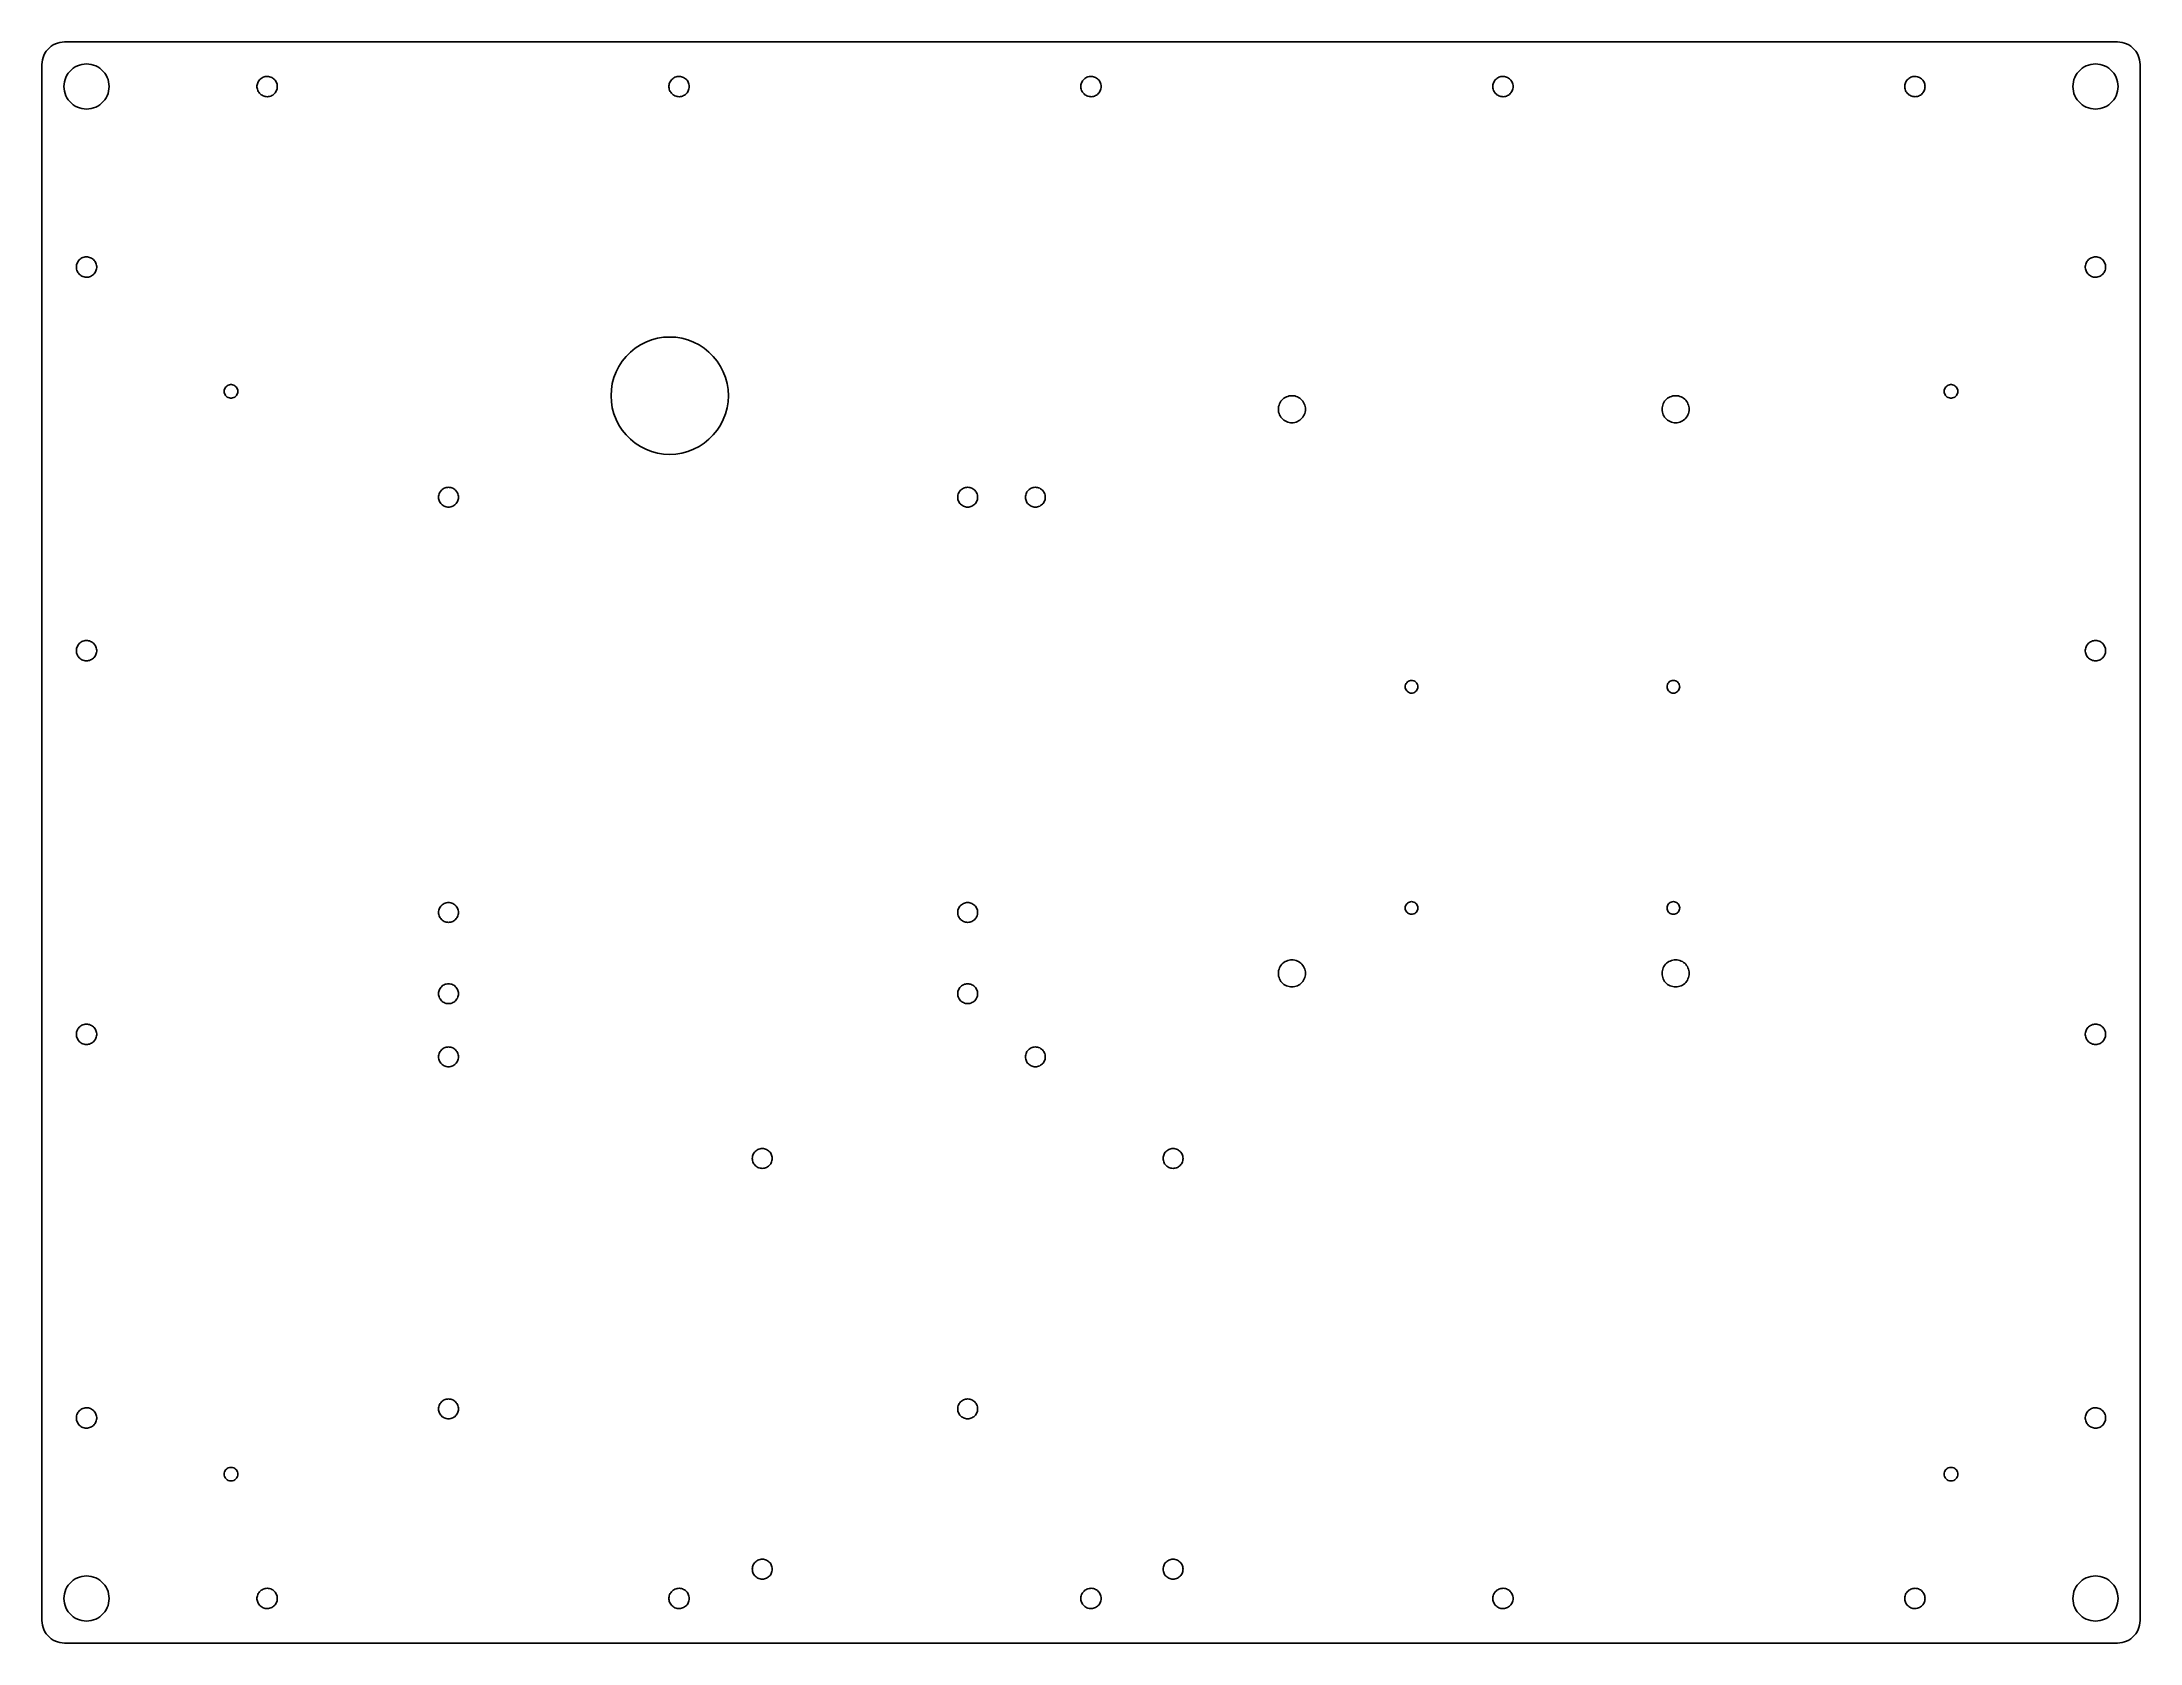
# Model space of a CAD drawing. Header units: metres. Extents: x -232 to 232, y -177 to 177.
import ezdxf

# ---------------------------------------------------------------- set-up
doc = ezdxf.new("R2010")
doc.units = ezdxf.units.M

msp = doc.modelspace()

# ---------------------------------------------------------------- linework, layer by layer
for p, q in [((-229.875, 176.705), (-230.314, 176.42)), ((-229.409, 176.943), (-229.875, 176.705)), ((-228.92, 177.13), (-229.409, 176.943)), ((-228.415, 177.266), (-228.92, 177.13)), ((-227.898, 177.348), (-228.415, 177.266)), ((-227.375, 177.375), (-227.898, 177.348)), ((227.375, 177.375), (-227.375, 177.375)), ((227.898, 177.348), (227.375, 177.375)), ((228.415, 177.266), (227.898, 177.348)), ((228.92, 177.13), (228.415, 177.266)), ((229.409, 176.943), (228.92, 177.13)), ((229.875, 176.705), (229.409, 176.943)), ((230.314, 176.42), (229.875, 176.705)), ((-232.348, 172.898), (-232.375, 172.375)), ((-232.375, 172.375), (-232.375, -172.375)), ((-232.266, 173.415), (-232.348, 172.898)), ((-232.13, 173.92), (-232.266, 173.415)), ((-231.943, 174.409), (-232.13, 173.92)), ((-231.705, 174.875), (-231.943, 174.409)), ((-231.42, 175.314), (-231.705, 174.875)), ((-231.091, 175.721), (-231.42, 175.314)), ((-230.721, 176.091), (-231.091, 175.721)), ((-230.314, 176.42), (-230.721, 176.091)), ((-225, 171.83), (-224.534, 172.068)), ((-224.534, 172.068), (-224.045, 172.255)), ((-224.045, 172.255), (-223.54, 172.391)), ((-223.54, 172.391), (-223.023, 172.473)), ((-223.023, 172.473), (-222.5, 172.5)), ((-222.5, 172.5), (-221.977, 172.473)), ((-221.977, 172.473), (-221.46, 172.391)), ((-221.46, 172.391), (-220.955, 172.255)), ((-220.955, 172.255), (-220.466, 172.068)), ((-220.466, 172.068), (-220, 171.83)), ((220, 171.83), (220.466, 172.068)), ((220.466, 172.068), (220.955, 172.255)), ((220.955, 172.255), (221.46, 172.391)), ((221.46, 172.391), (221.977, 172.473)), ((221.977, 172.473), (222.5, 172.5)), ((222.5, 172.5), (223.023, 172.473)), ((223.023, 172.473), (223.54, 172.391)), ((223.54, 172.391), (224.045, 172.255)), ((224.045, 172.255), (224.534, 172.068)), ((224.534, 172.068), (225, 171.83)), ((230.721, 176.091), (230.314, 176.42)), ((231.091, 175.721), (230.721, 176.091)), ((231.42, 175.314), (231.091, 175.721)), ((231.705, 174.875), (231.42, 175.314)), ((231.943, 174.409), (231.705, 174.875)), ((232.13, 173.92), (231.943, 174.409)), ((232.266, 173.415), (232.13, 173.92)), ((232.348, 172.898), (232.266, 173.415)), ((232.375, 172.375), (232.348, 172.898)), ((232.375, -172.375), (232.375, 172.375)), ((-227.5, 167.5), (-227.473, 168.023)), ((-227.473, 166.977), (-227.5, 167.5)), ((-227.473, 168.023), (-227.391, 168.54)), ((-227.391, 168.54), (-227.255, 169.045)), ((-227.255, 169.045), (-227.068, 169.534)), ((-227.068, 169.534), (-226.83, 170)), ((-226.83, 170), (-226.545, 170.439)), ((-226.545, 170.439), (-226.216, 170.846)), ((-226.216, 170.846), (-225.846, 171.216)), ((-225.846, 171.216), (-225.439, 171.545)), ((-225.439, 171.545), (-225, 171.83)), ((-220, 171.83), (-219.561, 171.545)), ((-219.561, 171.545), (-219.154, 171.216)), ((-219.154, 171.216), (-218.784, 170.846)), ((-218.784, 170.846), (-218.455, 170.439)), ((-218.455, 170.439), (-218.17, 170)), ((-218.17, 170), (-217.932, 169.534)), ((-217.932, 169.534), (-217.745, 169.045)), ((-217.745, 169.045), (-217.609, 168.54)), ((-217.609, 168.54), (-217.527, 168.023)), ((-217.527, 168.023), (-217.5, 167.5)), ((-217.5, 167.5), (-217.527, 166.977)), ((-184.747, 167.624), (-184.719, 167.87)), ((-184.747, 167.376), (-184.747, 167.624)), ((-184.719, 167.13), (-184.747, 167.376)), ((-184.719, 167.87), (-184.665, 168.112)), ((-184.665, 168.112), (-184.585, 168.347)), ((-184.585, 168.347), (-184.479, 168.571)), ((-184.479, 168.571), (-184.349, 168.782)), ((-184.349, 168.782), (-184.197, 168.978)), ((-184.197, 168.978), (-184.024, 169.155)), ((-184.024, 169.155), (-183.833, 169.313)), ((-183.833, 169.313), (-183.625, 169.449)), ((-183.625, 169.449), (-183.404, 169.56)), ((-183.404, 169.56), (-183.172, 169.647)), ((-183.172, 169.647), (-182.931, 169.708)), ((-182.931, 169.708), (-182.686, 169.742)), ((-182.686, 169.742), (-182.438, 169.749)), ((-182.438, 169.749), (-182.191, 169.729)), ((-182.191, 169.729), (-181.948, 169.681)), ((-181.948, 169.681), (-181.711, 169.607)), ((-181.711, 169.607), (-181.484, 169.508)), ((-181.484, 169.508), (-181.269, 169.384)), ((-181.269, 169.384), (-181.07, 169.237)), ((-181.07, 169.237), (-180.887, 169.069)), ((-180.887, 169.069), (-180.724, 168.882)), ((-180.724, 168.882), (-180.583, 168.678)), ((-180.583, 168.678), (-180.465, 168.46)), ((-180.465, 168.46), (-180.372, 168.231)), ((-180.372, 168.231), (-180.304, 167.992)), ((-180.304, 167.992), (-180.264, 167.748)), ((-180.264, 167.748), (-180.25, 167.5)), ((-180.25, 167.5), (-180.264, 167.252)), ((-93.4966, 167.624), (-93.4693, 167.87)), ((-93.4966, 167.376), (-93.4966, 167.624)), ((-93.4693, 167.13), (-93.4966, 167.376)), ((-93.4693, 167.87), (-93.4151, 168.112)), ((-93.4151, 168.112), (-93.3346, 168.347)), ((-93.3346, 168.347), (-93.2288, 168.571)), ((-93.2288, 168.571), (-93.099, 168.782)), ((-93.099, 168.782), (-92.9467, 168.978)), ((-92.9467, 168.978), (-92.7739, 169.155)), ((-92.7739, 169.155), (-92.5825, 169.313)), ((-92.5825, 169.313), (-92.375, 169.449)), ((-92.375, 169.449), (-92.1538, 169.56)), ((-92.1538, 169.56), (-91.9217, 169.647)), ((-91.9217, 169.647), (-91.6814, 169.708)), ((-91.6814, 169.708), (-91.4358, 169.742)), ((-91.4358, 169.742), (-91.188, 169.749)), ((-91.188, 169.749), (-90.9409, 169.729)), ((-90.9409, 169.729), (-90.6976, 169.681)), ((-90.6976, 169.681), (-90.4611, 169.607)), ((-90.4611, 169.607), (-90.234, 169.508)), ((-90.234, 169.508), (-90.0194, 169.384)), ((-90.0194, 169.384), (-89.8196, 169.237)), ((-89.8196, 169.237), (-89.6372, 169.069)), ((-89.6372, 169.069), (-89.4744, 168.882)), ((-89.4744, 168.882), (-89.3332, 168.678)), ((-89.3332, 168.678), (-89.2152, 168.46)), ((-89.2152, 168.46), (-89.1219, 168.231)), ((-89.1219, 168.231), (-89.0545, 167.992)), ((-89.0545, 167.992), (-89.0137, 167.748)), ((-89.0137, 167.748), (-89, 167.5)), ((-89, 167.5), (-89.0137, 167.252)), ((-2.2466, 167.624), (-2.2193, 167.87)), ((-2.2466, 167.376), (-2.2466, 167.624)), ((-2.2193, 167.13), (-2.2466, 167.376)), ((-2.2193, 167.87), (-2.1651, 168.112)), ((-2.1651, 168.112), (-2.0846, 168.347)), ((-2.0846, 168.347), (-1.9788, 168.571)), ((-1.9788, 168.571), (-1.849, 168.782)), ((-1.849, 168.782), (-1.6967, 168.978)), ((-1.6967, 168.978), (-1.5239, 169.155)), ((-1.5239, 169.155), (-1.3325, 169.313)), ((-1.3325, 169.313), (-1.125, 169.449)), ((-1.125, 169.449), (-0.9038, 169.56)), ((-0.9038, 169.56), (-0.6716, 169.647)), ((-0.6716, 169.647), (-0.4313, 169.708)), ((-0.4313, 169.708), (-0.1858, 169.742)), ((-0.1858, 169.742), (0.062, 169.749)), ((0.062, 169.749), (0.309, 169.729)), ((0.309, 169.729), (0.5523, 169.681)), ((0.5523, 169.681), (0.7889, 169.607)), ((0.7889, 169.607), (1.0159, 169.508)), ((1.0159, 169.508), (1.2306, 169.384)), ((1.2306, 169.384), (1.4304, 169.237)), ((1.4304, 169.237), (1.6127, 169.069)), ((1.6127, 169.069), (1.7756, 168.882)), ((1.7756, 168.882), (1.9168, 168.678)), ((1.9168, 168.678), (2.0348, 168.46)), ((2.0348, 168.46), (2.1281, 168.231)), ((2.1281, 168.231), (2.1955, 167.992)), ((2.1955, 167.992), (2.2363, 167.748)), ((2.2363, 167.748), (2.25, 167.5)), ((2.25, 167.5), (2.2363, 167.252)), ((89.0034, 167.624), (89.0307, 167.87)), ((89.0034, 167.376), (89.0034, 167.624)), ((89.0307, 167.13), (89.0034, 167.376)), ((89.0307, 167.87), (89.0849, 168.112)), ((89.0849, 168.112), (89.1654, 168.347)), ((89.1654, 168.347), (89.2712, 168.571)), ((89.2712, 168.571), (89.401, 168.782)), ((89.401, 168.782), (89.5533, 168.978)), ((89.5533, 168.978), (89.7261, 169.155)), ((89.7261, 169.155), (89.9175, 169.313)), ((89.9175, 169.313), (90.125, 169.449)), ((90.125, 169.449), (90.3462, 169.56)), ((90.3462, 169.56), (90.5783, 169.647)), ((90.5783, 169.647), (90.8186, 169.708)), ((90.8186, 169.708), (91.0642, 169.742)), ((91.0642, 169.742), (91.312, 169.749)), ((91.312, 169.749), (91.559, 169.729)), ((91.559, 169.729), (91.8023, 169.681)), ((91.8023, 169.681), (92.0389, 169.607)), ((92.0389, 169.607), (92.2659, 169.508)), ((92.2659, 169.508), (92.4806, 169.384)), ((92.4806, 169.384), (92.6804, 169.237)), ((92.6804, 169.237), (92.8628, 169.069)), ((92.8628, 169.069), (93.0256, 168.882)), ((93.0256, 168.882), (93.1668, 168.678)), ((93.1668, 168.678), (93.2848, 168.46)), ((93.2848, 168.46), (93.3781, 168.231)), ((93.3781, 168.231), (93.4455, 167.992)), ((93.4455, 167.992), (93.4863, 167.748)), ((93.4863, 167.748), (93.5, 167.5)), ((93.5, 167.5), (93.4863, 167.252)), ((180.253, 167.624), (180.281, 167.87)), ((180.253, 167.376), (180.253, 167.624)), ((180.281, 167.13), (180.253, 167.376)), ((180.281, 167.87), (180.335, 168.112)), ((180.335, 168.112), (180.415, 168.347)), ((180.415, 168.347), (180.521, 168.571)), ((180.521, 168.571), (180.651, 168.782)), ((180.651, 168.782), (180.803, 168.978)), ((180.803, 168.978), (180.976, 169.155)), ((180.976, 169.155), (181.167, 169.313)), ((181.167, 169.313), (181.375, 169.449)), ((181.375, 169.449), (181.596, 169.56)), ((181.596, 169.56), (181.828, 169.647)), ((181.828, 169.647), (182.069, 169.708)), ((182.069, 169.708), (182.314, 169.742)), ((182.314, 169.742), (182.562, 169.749)), ((182.562, 169.749), (182.809, 169.729)), ((182.809, 169.729), (183.052, 169.681)), ((183.052, 169.681), (183.289, 169.607)), ((183.289, 169.607), (183.516, 169.508)), ((183.516, 169.508), (183.731, 169.384)), ((183.731, 169.384), (183.93, 169.237)), ((183.93, 169.237), (184.113, 169.069)), ((184.113, 169.069), (184.276, 168.882)), ((184.276, 168.882), (184.417, 168.678)), ((184.417, 168.678), (184.535, 168.46)), ((184.535, 168.46), (184.628, 168.231)), ((184.628, 168.231), (184.696, 167.992)), ((184.696, 167.992), (184.736, 167.748)), ((184.736, 167.748), (184.75, 167.5)), ((184.75, 167.5), (184.736, 167.252)), ((217.5, 167.5), (217.527, 168.023)), ((217.527, 166.977), (217.5, 167.5)), ((217.527, 168.023), (217.609, 168.54)), ((217.609, 168.54), (217.745, 169.045)), ((217.745, 169.045), (217.932, 169.534)), ((217.932, 169.534), (218.17, 170)), ((218.17, 170), (218.455, 170.439)), ((218.455, 170.439), (218.784, 170.846)), ((218.784, 170.846), (219.154, 171.216)), ((219.154, 171.216), (219.561, 171.545)), ((219.561, 171.545), (220, 171.83)), ((225, 171.83), (225.439, 171.545)), ((225.439, 171.545), (225.846, 171.216)), ((225.846, 171.216), (226.216, 170.846)), ((226.216, 170.846), (226.545, 170.439)), ((226.545, 170.439), (226.83, 170)), ((226.83, 170), (227.068, 169.534)), ((227.068, 169.534), (227.255, 169.045)), ((227.255, 169.045), (227.391, 168.54)), ((227.391, 168.54), (227.473, 168.023)), ((227.473, 168.023), (227.5, 167.5)), ((227.5, 167.5), (227.473, 166.977)), ((-227.391, 166.46), (-227.473, 166.977)), ((-227.255, 165.955), (-227.391, 166.46)), ((-227.068, 165.466), (-227.255, 165.955)), ((-226.83, 165), (-227.068, 165.466)), ((-226.545, 164.561), (-226.83, 165)), ((-226.216, 164.154), (-226.545, 164.561)), ((-225.846, 163.784), (-226.216, 164.154)), ((-225.439, 163.455), (-225.846, 163.784)), ((-225, 163.17), (-225.439, 163.455)), ((-224.534, 162.932), (-225, 163.17)), ((-224.045, 162.745), (-224.534, 162.932)), ((-223.54, 162.609), (-224.045, 162.745)), ((-220.955, 162.745), (-221.46, 162.609)), ((-220.466, 162.932), (-220.955, 162.745)), ((-220, 163.17), (-220.466, 162.932)), ((-219.561, 163.455), (-220, 163.17)), ((-219.154, 163.784), (-219.561, 163.455)), ((-218.784, 164.154), (-219.154, 163.784)), ((-218.455, 164.561), (-218.784, 164.154)), ((-218.17, 165), (-218.455, 164.561)), ((-217.932, 165.466), (-218.17, 165)), ((-217.745, 165.955), (-217.932, 165.466)), ((-217.609, 166.46), (-217.745, 165.955)), ((-217.527, 166.977), (-217.609, 166.46)), ((-184.665, 166.888), (-184.719, 167.13)), ((-184.585, 166.653), (-184.665, 166.888)), ((-184.479, 166.429), (-184.585, 166.653)), ((-184.349, 166.218), (-184.479, 166.429)), ((-184.197, 166.022), (-184.349, 166.218)), ((-184.024, 165.845), (-184.197, 166.022)), ((-183.833, 165.687), (-184.024, 165.845)), ((-183.625, 165.551), (-183.833, 165.687)), ((-183.404, 165.44), (-183.625, 165.551)), ((-183.172, 165.353), (-183.404, 165.44)), ((-182.931, 165.292), (-183.172, 165.353)), ((-182.686, 165.258), (-182.931, 165.292)), ((-182.438, 165.251), (-182.686, 165.258)), ((-182.191, 165.271), (-182.438, 165.251)), ((-181.948, 165.319), (-182.191, 165.271)), ((-181.711, 165.393), (-181.948, 165.319)), ((-181.484, 165.492), (-181.711, 165.393)), ((-181.269, 165.616), (-181.484, 165.492)), ((-181.07, 165.763), (-181.269, 165.616)), ((-180.887, 165.931), (-181.07, 165.763)), ((-180.724, 166.118), (-180.887, 165.931)), ((-180.583, 166.322), (-180.724, 166.118)), ((-180.465, 166.54), (-180.583, 166.322)), ((-180.372, 166.769), (-180.465, 166.54)), ((-180.304, 167.008), (-180.372, 166.769)), ((-180.264, 167.252), (-180.304, 167.008)), ((-93.4151, 166.888), (-93.4693, 167.13)), ((-93.3346, 166.653), (-93.4151, 166.888)), ((-93.2288, 166.429), (-93.3346, 166.653)), ((-93.099, 166.218), (-93.2288, 166.429)), ((-92.9467, 166.022), (-93.099, 166.218)), ((-92.7739, 165.845), (-92.9467, 166.022)), ((-92.5825, 165.687), (-92.7739, 165.845)), ((-92.375, 165.551), (-92.5825, 165.687)), ((-92.1538, 165.44), (-92.375, 165.551)), ((-91.9217, 165.353), (-92.1538, 165.44)), ((-91.6814, 165.292), (-91.9217, 165.353)), ((-91.4358, 165.258), (-91.6814, 165.292)), ((-91.188, 165.251), (-91.4358, 165.258)), ((-90.9409, 165.271), (-91.188, 165.251)), ((-90.6976, 165.319), (-90.9409, 165.271)), ((-90.4611, 165.393), (-90.6976, 165.319)), ((-90.234, 165.492), (-90.4611, 165.393)), ((-90.0194, 165.616), (-90.234, 165.492)), ((-89.8196, 165.763), (-90.0194, 165.616)), ((-89.6372, 165.931), (-89.8196, 165.763)), ((-89.4744, 166.118), (-89.6372, 165.931)), ((-89.3332, 166.322), (-89.4744, 166.118)), ((-89.2152, 166.54), (-89.3332, 166.322)), ((-89.1219, 166.769), (-89.2152, 166.54)), ((-89.0545, 167.008), (-89.1219, 166.769)), ((-89.0137, 167.252), (-89.0545, 167.008)), ((-2.1651, 166.888), (-2.2193, 167.13)), ((-2.0846, 166.653), (-2.1651, 166.888)), ((-1.9788, 166.429), (-2.0846, 166.653)), ((-1.849, 166.218), (-1.9788, 166.429)), ((-1.6967, 166.022), (-1.849, 166.218)), ((-1.5239, 165.845), (-1.6967, 166.022)), ((-1.3325, 165.687), (-1.5239, 165.845)), ((-1.125, 165.551), (-1.3325, 165.687)), ((-0.9038, 165.44), (-1.125, 165.551)), ((-0.6716, 165.353), (-0.9038, 165.44)), ((-0.4313, 165.292), (-0.6716, 165.353)), ((-0.1858, 165.258), (-0.4313, 165.292)), ((0.062, 165.251), (-0.1858, 165.258)), ((0.309, 165.271), (0.062, 165.251)), ((0.5523, 165.319), (0.309, 165.271)), ((0.7889, 165.393), (0.5523, 165.319)), ((1.0159, 165.492), (0.7889, 165.393)), ((1.2306, 165.616), (1.0159, 165.492)), ((1.4304, 165.763), (1.2306, 165.616)), ((1.6127, 165.931), (1.4304, 165.763)), ((1.7756, 166.118), (1.6127, 165.931)), ((1.9168, 166.322), (1.7756, 166.118)), ((2.0348, 166.54), (1.9168, 166.322)), ((2.1281, 166.769), (2.0348, 166.54)), ((2.1955, 167.008), (2.1281, 166.769)), ((2.2363, 167.252), (2.1955, 167.008)), ((89.0849, 166.888), (89.0307, 167.13)), ((89.1654, 166.653), (89.0849, 166.888)), ((89.2712, 166.429), (89.1654, 166.653)), ((89.401, 166.218), (89.2712, 166.429)), ((89.5533, 166.022), (89.401, 166.218)), ((89.7261, 165.845), (89.5533, 166.022)), ((89.9175, 165.687), (89.7261, 165.845)), ((90.125, 165.551), (89.9175, 165.687)), ((90.3462, 165.44), (90.125, 165.551)), ((90.5783, 165.353), (90.3462, 165.44)), ((90.8186, 165.292), (90.5783, 165.353)), ((91.0642, 165.258), (90.8186, 165.292)), ((91.312, 165.251), (91.0642, 165.258)), ((91.559, 165.271), (91.312, 165.251)), ((91.8023, 165.319), (91.559, 165.271)), ((92.0389, 165.393), (91.8023, 165.319)), ((92.2659, 165.492), (92.0389, 165.393)), ((92.4806, 165.616), (92.2659, 165.492)), ((92.6804, 165.763), (92.4806, 165.616)), ((92.8628, 165.931), (92.6804, 165.763)), ((93.0256, 166.118), (92.8628, 165.931)), ((93.1668, 166.322), (93.0256, 166.118)), ((93.2848, 166.54), (93.1668, 166.322)), ((93.3781, 166.769), (93.2848, 166.54)), ((93.4455, 167.008), (93.3781, 166.769)), ((93.4863, 167.252), (93.4455, 167.008)), ((180.335, 166.888), (180.281, 167.13)), ((180.415, 166.653), (180.335, 166.888)), ((180.521, 166.429), (180.415, 166.653)), ((180.651, 166.218), (180.521, 166.429)), ((180.803, 166.022), (180.651, 166.218)), ((180.976, 165.845), (180.803, 166.022)), ((181.167, 165.687), (180.976, 165.845)), ((181.375, 165.551), (181.167, 165.687)), ((181.596, 165.44), (181.375, 165.551)), ((181.828, 165.353), (181.596, 165.44)), ((182.069, 165.292), (181.828, 165.353)), ((182.314, 165.258), (182.069, 165.292)), ((182.562, 165.251), (182.314, 165.258)), ((182.809, 165.271), (182.562, 165.251)), ((183.052, 165.319), (182.809, 165.271)), ((183.289, 165.393), (183.052, 165.319)), ((183.516, 165.492), (183.289, 165.393)), ((183.731, 165.616), (183.516, 165.492)), ((183.93, 165.763), (183.731, 165.616)), ((184.113, 165.931), (183.93, 165.763)), ((184.276, 166.118), (184.113, 165.931)), ((184.417, 166.322), (184.276, 166.118)), ((184.535, 166.54), (184.417, 166.322)), ((184.628, 166.769), (184.535, 166.54)), ((184.696, 167.008), (184.628, 166.769)), ((184.736, 167.252), (184.696, 167.008)), ((217.609, 166.46), (217.527, 166.977)), ((217.745, 165.955), (217.609, 166.46)), ((217.932, 165.466), (217.745, 165.955)), ((218.17, 165), (217.932, 165.466)), ((218.455, 164.561), (218.17, 165)), ((218.784, 164.154), (218.455, 164.561)), ((219.154, 163.784), (218.784, 164.154)), ((219.561, 163.455), (219.154, 163.784)), ((220, 163.17), (219.561, 163.455)), ((220.466, 162.932), (220, 163.17)), ((220.955, 162.745), (220.466, 162.932)), ((221.46, 162.609), (220.955, 162.745)), ((224.045, 162.745), (223.54, 162.609)), ((224.534, 162.932), (224.045, 162.745)), ((225, 163.17), (224.534, 162.932)), ((225.439, 163.455), (225, 163.17)), ((225.846, 163.784), (225.439, 163.455)), ((226.216, 164.154), (225.846, 163.784)), ((226.545, 164.561), (226.216, 164.154)), ((226.83, 165), (226.545, 164.561)), ((227.068, 165.466), (226.83, 165)), ((227.255, 165.955), (227.068, 165.466)), ((227.391, 166.46), (227.255, 165.955)), ((227.473, 166.977), (227.391, 166.46)), ((-223.023, 162.527), (-223.54, 162.609)), ((-222.5, 162.5), (-223.023, 162.527)), ((-221.977, 162.527), (-222.5, 162.5)), ((-221.46, 162.609), (-221.977, 162.527)), ((221.977, 162.527), (221.46, 162.609)), ((222.5, 162.5), (221.977, 162.527)), ((223.023, 162.527), (222.5, 162.5)), ((223.54, 162.609), (223.023, 162.527)), ((-224.75, 127.5), (-224.736, 127.748)), ((-224.736, 127.252), (-224.75, 127.5)), ((-224.736, 127.748), (-224.696, 127.992)), ((-224.696, 127.008), (-224.736, 127.252)), ((-224.696, 127.992), (-224.628, 128.231)), ((-224.628, 126.769), (-224.696, 127.008)), ((-224.628, 128.231), (-224.535, 128.46)), ((-224.535, 126.54), (-224.628, 126.769)), ((-224.535, 128.46), (-224.417, 128.678)), ((-224.417, 126.322), (-224.535, 126.54)), ((-224.417, 128.678), (-224.276, 128.882)), ((-224.276, 126.118), (-224.417, 126.322)), ((-224.276, 128.882), (-224.113, 129.069)), ((-224.113, 125.931), (-224.276, 126.118)), ((-224.113, 129.069), (-223.93, 129.237)), ((-223.93, 125.763), (-224.113, 125.931)), ((-223.93, 129.237), (-223.731, 129.384)), ((-223.731, 125.616), (-223.93, 125.763)), ((-223.731, 129.384), (-223.516, 129.508)), ((-223.516, 125.492), (-223.731, 125.616)), ((-223.516, 129.508), (-223.289, 129.607)), ((-223.289, 125.393), (-223.516, 125.492)), ((-223.289, 129.607), (-223.052, 129.681)), ((-223.052, 129.681), (-222.809, 129.729)), ((-222.809, 129.729), (-222.562, 129.749)), ((-222.562, 129.749), (-222.314, 129.742)), ((-222.314, 129.742), (-222.069, 129.708)), ((-222.069, 129.708), (-221.828, 129.647)), ((-221.828, 129.647), (-221.596, 129.56)), ((-221.596, 129.56), (-221.375, 129.449)), ((-221.375, 125.551), (-221.596, 125.439)), ((-221.375, 129.449), (-221.167, 129.313)), ((-221.167, 125.687), (-221.375, 125.551)), ((-221.167, 129.313), (-220.976, 129.155)), ((-220.976, 125.845), (-221.167, 125.687)), ((-220.976, 129.155), (-220.803, 128.978)), ((-220.803, 126.022), (-220.976, 125.845)), ((-220.803, 128.978), (-220.651, 128.782)), ((-220.651, 126.218), (-220.803, 126.022)), ((-220.651, 128.782), (-220.521, 128.571)), ((-220.521, 126.429), (-220.651, 126.218)), ((-220.521, 128.571), (-220.415, 128.347)), ((-220.415, 126.653), (-220.521, 126.429)), ((-220.415, 128.347), (-220.335, 128.112)), ((-220.335, 126.888), (-220.415, 126.653)), ((-220.335, 128.112), (-220.281, 127.87)), ((-220.281, 127.13), (-220.335, 126.888)), ((-220.281, 127.87), (-220.253, 127.624)), ((-220.253, 127.376), (-220.281, 127.13)), ((-220.253, 127.624), (-220.253, 127.376)), ((220.253, 127.624), (220.281, 127.87)), ((220.253, 127.376), (220.253, 127.624)), ((220.281, 127.13), (220.253, 127.376)), ((220.281, 127.87), (220.335, 128.112)), ((220.335, 126.888), (220.281, 127.13)), ((220.335, 128.112), (220.415, 128.347)), ((220.415, 126.653), (220.335, 126.888)), ((220.415, 128.347), (220.521, 128.571)), ((220.521, 126.429), (220.415, 126.653)), ((220.521, 128.571), (220.651, 128.782)), ((220.651, 126.218), (220.521, 126.429)), ((220.651, 128.782), (220.803, 128.978)), ((220.803, 126.022), (220.651, 126.218)), ((220.803, 128.978), (220.976, 129.155)), ((220.976, 125.845), (220.803, 126.022)), ((220.976, 129.155), (221.167, 129.313)), ((221.167, 125.687), (220.976, 125.845)), ((221.167, 129.313), (221.375, 129.449)), ((221.375, 125.551), (221.167, 125.687)), ((221.375, 129.449), (221.596, 129.56)), ((221.596, 125.439), (221.375, 125.551)), ((221.596, 129.56), (221.828, 129.647)), ((221.828, 129.647), (222.069, 129.708)), ((222.069, 129.708), (222.314, 129.742)), ((222.314, 129.742), (222.562, 129.749)), ((222.562, 129.749), (222.809, 129.729)), ((222.809, 129.729), (223.052, 129.681)), ((223.052, 129.681), (223.289, 129.607)), ((223.289, 129.607), (223.516, 129.508)), ((223.516, 125.492), (223.289, 125.393)), ((223.516, 129.508), (223.731, 129.384)), ((223.731, 125.616), (223.516, 125.492)), ((223.731, 129.384), (223.93, 129.237)), ((223.93, 125.763), (223.731, 125.616)), ((223.93, 129.237), (224.113, 129.069)), ((224.113, 125.931), (223.93, 125.763)), ((224.113, 129.069), (224.276, 128.882)), ((224.276, 126.118), (224.113, 125.931)), ((224.276, 128.882), (224.417, 128.678)), ((224.417, 126.322), (224.276, 126.118)), ((224.417, 128.678), (224.535, 128.46)), ((224.535, 126.54), (224.417, 126.322)), ((224.535, 128.46), (224.628, 128.231)), ((224.628, 126.769), (224.535, 126.54)), ((224.628, 128.231), (224.696, 127.992)), ((224.696, 127.008), (224.628, 126.769)), ((224.696, 127.992), (224.736, 127.748)), ((224.736, 127.252), (224.696, 127.008)), ((224.736, 127.748), (224.75, 127.5)), ((224.75, 127.5), (224.736, 127.252)), ((-223.052, 125.319), (-223.289, 125.393)), ((-222.809, 125.271), (-223.052, 125.319)), ((-222.562, 125.251), (-222.809, 125.271)), ((-222.314, 125.258), (-222.562, 125.251)), ((-222.069, 125.292), (-222.314, 125.258)), ((-221.828, 125.353), (-222.069, 125.292)), ((-221.596, 125.439), (-221.828, 125.353)), ((221.828, 125.353), (221.596, 125.439)), ((222.069, 125.292), (221.828, 125.353)), ((222.314, 125.258), (222.069, 125.292)), ((222.562, 125.251), (222.314, 125.258)), ((222.809, 125.271), (222.562, 125.251)), ((223.052, 125.319), (222.809, 125.271)), ((223.289, 125.393), (223.052, 125.319)), ((-97.3372, 111.364), (-96.0228, 111.716)), ((-96.0228, 111.716), (-94.6789, 111.929)), ((-94.6789, 111.929), (-93.32, 112)), ((-93.32, 112), (-91.9611, 111.929)), ((-91.9611, 111.929), (-90.6171, 111.716)), ((-90.6171, 111.716), (-89.3028, 111.364)), ((-103.837, 106.641), (-102.981, 107.699)), ((-102.981, 107.699), (-102.019, 108.661)), ((-102.019, 108.661), (-100.961, 109.517)), ((-100.961, 109.517), (-99.82, 110.258)), ((-99.82, 110.258), (-98.6076, 110.876)), ((-98.6076, 110.876), (-97.3372, 111.364)), ((-89.3028, 111.364), (-88.0324, 110.876)), ((-88.0324, 110.876), (-86.82, 110.258)), ((-86.82, 110.258), (-85.6788, 109.517)), ((-85.6788, 109.517), (-84.6213, 108.661)), ((-84.6213, 108.661), (-83.6591, 107.699)), ((-83.6591, 107.699), (-82.8028, 106.641)), ((-106.036, 101.703), (-105.684, 103.017)), ((-105.684, 103.017), (-105.196, 104.288)), ((-105.196, 104.288), (-104.578, 105.5)), ((-104.578, 105.5), (-103.837, 106.641)), ((-82.8028, 106.641), (-82.0617, 105.5)), ((-82.0617, 105.5), (-81.4439, 104.288)), ((-81.4439, 104.288), (-80.9563, 103.017)), ((-80.9563, 103.017), (-80.6041, 101.703)), ((-192, 99.95), (-191.98, 100.197)), ((-191.98, 99.7031), (-192, 99.95)), ((-191.98, 100.197), (-191.919, 100.437)), ((-191.919, 99.463), (-191.98, 99.7031)), ((-191.919, 100.437), (-191.819, 100.664)), ((-191.819, 99.2361), (-191.919, 99.463)), ((-191.819, 100.664), (-191.684, 100.871)), ((-191.684, 99.0287), (-191.819, 99.2361)), ((-191.684, 100.871), (-191.516, 101.054)), ((-191.516, 98.8464), (-191.684, 99.0287)), ((-191.516, 101.054), (-191.32, 101.206)), ((-191.32, 98.6942), (-191.516, 98.8464)), ((-191.32, 101.206), (-191.103, 101.324)), ((-191.103, 98.5763), (-191.32, 98.6942)), ((-191.103, 101.324), (-190.868, 101.404)), ((-190.868, 98.4959), (-191.103, 98.5763)), ((-190.868, 101.404), (-190.624, 101.445)), ((-190.624, 98.4551), (-190.868, 98.4959)), ((-190.624, 101.445), (-190.376, 101.445)), ((-190.376, 98.4551), (-190.624, 98.4551)), ((-190.376, 101.445), (-190.132, 101.404)), ((-190.132, 98.4959), (-190.376, 98.4551)), ((-190.132, 101.404), (-189.897, 101.324)), ((-189.897, 98.5763), (-190.132, 98.4959)), ((-189.897, 101.324), (-189.68, 101.206)), ((-189.68, 98.6942), (-189.897, 98.5763)), ((-189.68, 101.206), (-189.484, 101.054)), ((-189.484, 98.8464), (-189.68, 98.6942)), ((-189.484, 101.054), (-189.316, 100.871)), ((-189.316, 99.0287), (-189.484, 98.8464)), ((-189.316, 100.871), (-189.181, 100.664)), ((-189.181, 99.2361), (-189.316, 99.0287)), ((-189.181, 100.664), (-189.081, 100.437)), ((-189.081, 99.463), (-189.181, 99.2361)), ((-189.081, 100.437), (-189.02, 100.197)), ((-189.02, 99.7031), (-189.081, 99.463)), ((-189.02, 100.197), (-189, 99.95)), ((-189, 99.95), (-189.02, 99.7031)), ((-106.32, 99), (-106.249, 100.359)), ((-106.249, 97.6411), (-106.32, 99)), ((-106.249, 100.359), (-106.036, 101.703)), ((-106.036, 96.2971), (-106.249, 97.6411)), ((-80.6041, 101.703), (-80.3912, 100.359)), ((-80.3912, 97.6411), (-80.6041, 96.2971)), ((-80.3912, 100.359), (-80.32, 99)), ((-80.32, 99), (-80.3912, 97.6411)), ((41.9019, 97.5), (42.0729, 97.7634)), ((42.0729, 97.7634), (42.2706, 98.0074)), ((42.2706, 98.0074), (42.4926, 98.2294)), ((42.4926, 98.2294), (42.7366, 98.427)), ((42.7366, 98.427), (43, 98.5981)), ((43, 98.5981), (43.2798, 98.7406)), ((43.2798, 98.7406), (43.5729, 98.8532)), ((43.5729, 98.8532), (43.8763, 98.9344)), ((43.8763, 98.9344), (44.1864, 98.9836)), ((44.1864, 98.9836), (44.5, 99)), ((44.5, 99), (44.8136, 98.9836)), ((44.8136, 98.9836), (45.1237, 98.9344)), ((45.1237, 98.9344), (45.427, 98.8532)), ((45.427, 98.8532), (45.7202, 98.7406)), ((45.7202, 98.7406), (46, 98.5981)), ((46, 98.5981), (46.2634, 98.427)), ((46.2634, 98.427), (46.5074, 98.2294)), ((46.5074, 98.2294), (46.7294, 98.0074)), ((46.7294, 98.0074), (46.927, 97.7634)), ((46.927, 97.7634), (47.0981, 97.5)), ((126.902, 97.5), (127.073, 97.7634)), ((127.073, 97.7634), (127.271, 98.0074)), ((127.271, 98.0074), (127.493, 98.2294)), ((127.493, 98.2294), (127.737, 98.427)), ((127.737, 98.427), (128, 98.5981)), ((128, 98.5981), (128.28, 98.7406)), ((128.28, 98.7406), (128.573, 98.8532)), ((128.573, 98.8532), (128.876, 98.9344)), ((128.876, 98.9344), (129.186, 98.9836)), ((129.186, 98.9836), (129.5, 99)), ((129.5, 99), (129.814, 98.9836)), ((129.814, 98.9836), (130.124, 98.9344)), ((130.124, 98.9344), (130.427, 98.8532)), ((130.427, 98.8532), (130.72, 98.7406)), ((130.72, 98.7406), (131, 98.5981)), ((131, 98.5981), (131.263, 98.427)), ((131.263, 98.427), (131.507, 98.2294)), ((131.507, 98.2294), (131.729, 98.0074)), ((131.729, 98.0074), (131.927, 97.7634)), ((131.927, 97.7634), (132.098, 97.5)), ((189, 99.95), (189.02, 100.197)), ((189.02, 99.7031), (189, 99.95)), ((189.02, 100.197), (189.081, 100.437)), ((189.081, 99.463), (189.02, 99.7031)), ((189.081, 100.437), (189.181, 100.664)), ((189.181, 99.2361), (189.081, 99.463)), ((189.181, 100.664), (189.316, 100.871)), ((189.316, 99.0287), (189.181, 99.2361)), ((189.316, 100.871), (189.484, 101.054)), ((189.484, 98.8464), (189.316, 99.0287)), ((189.484, 101.054), (189.68, 101.206)), ((189.68, 98.6942), (189.484, 98.8464)), ((189.68, 101.206), (189.897, 101.324)), ((189.897, 98.5763), (189.68, 98.6942)), ((189.897, 101.324), (190.132, 101.404)), ((190.132, 98.4959), (189.897, 98.5763)), ((190.132, 101.404), (190.376, 101.445)), ((190.376, 98.4551), (190.132, 98.4959)), ((190.376, 101.445), (190.624, 101.445)), ((190.624, 98.4551), (190.376, 98.4551)), ((190.624, 101.445), (190.868, 101.404)), ((190.868, 98.4959), (190.624, 98.4551)), ((190.868, 101.404), (191.103, 101.324)), ((191.103, 98.5763), (190.868, 98.4959)), ((191.103, 101.324), (191.32, 101.206)), ((191.32, 98.6942), (191.103, 98.5763)), ((191.32, 101.206), (191.516, 101.054)), ((191.516, 98.8464), (191.32, 98.6942)), ((191.516, 101.054), (191.684, 100.871)), ((191.684, 99.0287), (191.516, 98.8464)), ((191.684, 100.871), (191.819, 100.664)), ((191.819, 99.2361), (191.684, 99.0287)), ((191.819, 100.664), (191.919, 100.437)), ((191.919, 99.463), (191.819, 99.2361)), ((191.919, 100.437), (191.98, 100.197)), ((191.98, 99.7031), (191.919, 99.463)), ((191.98, 100.197), (192, 99.95)), ((192, 99.95), (191.98, 99.7031)), ((-105.684, 94.9828), (-106.036, 96.2971)), ((-105.196, 93.7124), (-105.684, 94.9828)), ((-104.578, 92.5), (-105.196, 93.7124)), ((-81.4439, 93.7124), (-82.0617, 92.5)), ((-80.9563, 94.9828), (-81.4439, 93.7124)), ((-80.6041, 96.2971), (-80.9563, 94.9828)), ((41.5, 96), (41.5164, 96.3136)), ((41.5164, 95.6864), (41.5, 96)), ((41.5164, 96.3136), (41.5656, 96.6237)), ((41.5656, 95.3763), (41.5164, 95.6864)), ((41.5656, 96.6237), (41.6468, 96.927)), ((41.6468, 95.073), (41.5656, 95.3763)), ((41.6468, 96.927), (41.7594, 97.2202)), ((41.7594, 94.7798), (41.6468, 95.073)), ((41.7594, 97.2202), (41.9019, 97.5)), ((41.9019, 94.5), (41.7594, 94.7798)), ((42.0729, 94.2366), (41.9019, 94.5)), ((42.2706, 93.9926), (42.0729, 94.2366)), ((42.4926, 93.7706), (42.2706, 93.9926)), ((42.7366, 93.573), (42.4926, 93.7706)), ((43, 93.4019), (42.7366, 93.573)), ((43.2798, 93.2594), (43, 93.4019)), ((43.5729, 93.1468), (43.2798, 93.2594)), ((43.8763, 93.0656), (43.5729, 93.1468)), ((44.1864, 93.0164), (43.8763, 93.0656)), ((44.5, 93), (44.1864, 93.0164)), ((44.8136, 93.0164), (44.5, 93)), ((45.1237, 93.0656), (44.8136, 93.0164)), ((45.427, 93.1468), (45.1237, 93.0656)), ((45.7202, 93.2594), (45.427, 93.1468)), ((46, 93.4019), (45.7202, 93.2594)), ((46.2634, 93.573), (46, 93.4019)), ((46.5074, 93.7706), (46.2634, 93.573)), ((46.7294, 93.9926), (46.5074, 93.7706)), ((46.927, 94.2366), (46.7294, 93.9926)), ((47.0981, 94.5), (46.927, 94.2366)), ((47.0981, 97.5), (47.2406, 97.2202)), ((47.2406, 94.7798), (47.0981, 94.5)), ((47.2406, 97.2202), (47.3532, 96.927)), ((47.3532, 95.073), (47.2406, 94.7798)), ((47.3532, 96.927), (47.4344, 96.6237)), ((47.4344, 95.3763), (47.3532, 95.073)), ((47.4344, 96.6237), (47.4836, 96.3136)), ((47.4836, 95.6864), (47.4344, 95.3763)), ((47.4836, 96.3136), (47.5, 96)), ((47.5, 96), (47.4836, 95.6864)), ((126.5, 96), (126.516, 96.3136)), ((126.516, 95.6864), (126.5, 96)), ((126.516, 96.3136), (126.566, 96.6237)), ((126.566, 95.3763), (126.516, 95.6864)), ((126.566, 96.6237), (126.647, 96.927)), ((126.647, 95.073), (126.566, 95.3763)), ((126.647, 96.927), (126.759, 97.2202)), ((126.759, 94.7798), (126.647, 95.073)), ((126.759, 97.2202), (126.902, 97.5)), ((126.902, 94.5), (126.759, 94.7798)), ((127.073, 94.2366), (126.902, 94.5)), ((127.271, 93.9926), (127.073, 94.2366)), ((127.493, 93.7706), (127.271, 93.9926)), ((127.737, 93.573), (127.493, 93.7706)), ((128, 93.4019), (127.737, 93.573)), ((128.28, 93.2594), (128, 93.4019)), ((128.573, 93.1468), (128.28, 93.2594)), ((128.876, 93.0656), (128.573, 93.1468)), ((129.186, 93.0164), (128.876, 93.0656)), ((129.5, 93), (129.186, 93.0164)), ((129.814, 93.0164), (129.5, 93)), ((130.124, 93.0656), (129.814, 93.0164)), ((130.427, 93.1468), (130.124, 93.0656)), ((130.72, 93.2594), (130.427, 93.1468)), ((131, 93.4019), (130.72, 93.2594)), ((131.263, 93.573), (131, 93.4019)), ((131.507, 93.7706), (131.263, 93.573)), ((131.729, 93.9926), (131.507, 93.7706)), ((131.927, 94.2366), (131.729, 93.9926)), ((132.098, 94.5), (131.927, 94.2366)), ((132.098, 97.5), (132.241, 97.2202)), ((132.241, 94.7798), (132.098, 94.5)), ((132.241, 97.2202), (132.353, 96.927)), ((132.353, 95.073), (132.241, 94.7798)), ((132.353, 96.927), (132.434, 96.6237)), ((132.434, 95.3763), (132.353, 95.073)), ((132.434, 96.6237), (132.484, 96.3136)), ((132.484, 95.6864), (132.434, 95.3763)), ((132.484, 96.3136), (132.5, 96)), ((132.5, 96), (132.484, 95.6864)), ((-103.837, 91.3588), (-104.578, 92.5)), ((-102.981, 90.3013), (-103.837, 91.3588)), ((-102.019, 89.3391), (-102.981, 90.3013)), ((-100.961, 88.4828), (-102.019, 89.3391)), ((-99.82, 87.7417), (-100.961, 88.4828)), ((-85.6788, 88.4828), (-86.82, 87.7417)), ((-84.6213, 89.3391), (-85.6788, 88.4828)), ((-83.6591, 90.3013), (-84.6213, 89.3391)), ((-82.8028, 91.3588), (-83.6591, 90.3013)), ((-82.0617, 92.5), (-82.8028, 91.3588)), ((-98.6076, 87.1239), (-99.82, 87.7417)), ((-97.3372, 86.6363), (-98.6076, 87.1239)), ((-96.0228, 86.2841), (-97.3372, 86.6363)), ((-94.6789, 86.0712), (-96.0228, 86.2841)), ((-93.32, 86), (-94.6789, 86.0712)), ((-91.9611, 86.0712), (-93.32, 86)), ((-90.6171, 86.2841), (-91.9611, 86.0712)), ((-89.3028, 86.6363), (-90.6171, 86.2841)), ((-88.0324, 87.1239), (-89.3028, 86.6363)), ((-86.82, 87.7417), (-88.0324, 87.1239)), ((-144.52, 76.5), (-144.506, 76.7463)), ((-144.506, 76.2537), (-144.52, 76.5)), ((-144.506, 76.7463), (-144.465, 76.9895)), ((-144.465, 76.0105), (-144.506, 76.2537)), ((-144.465, 76.9895), (-144.397, 77.2266)), ((-144.397, 75.7734), (-144.465, 76.0105)), ((-144.397, 77.2266), (-144.302, 77.4545)), ((-144.302, 75.5455), (-144.397, 75.7734)), ((-144.302, 77.4545), (-144.183, 77.6705)), ((-144.183, 75.3295), (-144.302, 75.5455)), ((-144.183, 77.6705), (-144.04, 77.8717)), ((-144.04, 75.1283), (-144.183, 75.3295)), ((-144.04, 77.8717), (-143.876, 78.0556)), ((-143.876, 74.9444), (-144.04, 75.1283)), ((-143.876, 78.0556), (-143.692, 78.22)), ((-143.692, 74.78), (-143.876, 74.9444)), ((-143.692, 78.22), (-143.49, 78.3628)), ((-143.49, 74.6372), (-143.692, 74.78)), ((-143.49, 78.3628), (-143.275, 78.4821)), ((-143.275, 74.5179), (-143.49, 74.6372)), ((-143.275, 78.4821), (-143.047, 78.5765)), ((-143.047, 74.4234), (-143.275, 74.5179)), ((-143.047, 78.5765), (-142.81, 78.6448)), ((-142.81, 74.3551), (-143.047, 74.4234)), ((-142.81, 78.6448), (-142.566, 78.6862)), ((-142.566, 78.6862), (-142.32, 78.7)), ((-142.32, 78.7), (-142.074, 78.6862)), ((-142.074, 78.6862), (-141.83, 78.6448)), ((-141.83, 78.6448), (-141.593, 78.5765)), ((-141.593, 74.4234), (-141.83, 74.3551)), ((-141.593, 78.5765), (-141.365, 78.4821)), ((-141.365, 74.5179), (-141.593, 74.4234)), ((-141.365, 78.4821), (-141.15, 78.3628)), ((-141.15, 74.6372), (-141.365, 74.5179)), ((-141.15, 78.3628), (-140.948, 78.22)), ((-140.948, 74.78), (-141.15, 74.6372)), ((-140.948, 78.22), (-140.764, 78.0556)), ((-140.764, 74.9444), (-140.948, 74.78)), ((-140.764, 78.0556), (-140.6, 77.8717)), ((-140.6, 75.1283), (-140.764, 74.9444)), ((-140.6, 77.8717), (-140.457, 77.6705)), ((-140.457, 75.3295), (-140.6, 75.1283)), ((-140.457, 77.6705), (-140.338, 77.4545)), ((-140.338, 75.5455), (-140.457, 75.3295)), ((-140.338, 77.4545), (-140.243, 77.2266)), ((-140.243, 75.7734), (-140.338, 75.5455)), ((-140.243, 77.2266), (-140.175, 76.9895)), ((-140.175, 76.0105), (-140.243, 75.7734)), ((-140.175, 76.9895), (-140.134, 76.7463)), ((-140.134, 76.2537), (-140.175, 76.0105)), ((-140.134, 76.7463), (-140.12, 76.5)), ((-140.12, 76.5), (-140.134, 76.2537)), ((-29.52, 76.5), (-29.5062, 76.7463)), ((-29.5062, 76.2537), (-29.52, 76.5)), ((-29.5062, 76.7463), (-29.4648, 76.9895)), ((-29.4648, 76.0105), (-29.5062, 76.2537)), ((-29.4648, 76.9895), (-29.3965, 77.2266)), ((-29.3965, 75.7734), (-29.4648, 76.0105)), ((-29.3965, 77.2266), (-29.3021, 77.4545)), ((-29.3021, 75.5455), (-29.3965, 75.7734)), ((-29.3021, 77.4545), (-29.1828, 77.6705)), ((-29.1828, 75.3295), (-29.3021, 75.5455)), ((-29.1828, 77.6705), (-29.04, 77.8717)), ((-29.04, 75.1283), (-29.1828, 75.3295)), ((-29.04, 77.8717), (-28.8756, 78.0556)), ((-28.8756, 74.9444), (-29.04, 75.1283)), ((-28.8756, 78.0556), (-28.6917, 78.22)), ((-28.6917, 74.78), (-28.8756, 74.9444)), ((-28.6917, 78.22), (-28.4905, 78.3628)), ((-28.4905, 74.6372), (-28.6917, 74.78)), ((-28.4905, 78.3628), (-28.2745, 78.4821)), ((-28.2745, 74.5179), (-28.4905, 74.6372)), ((-28.2745, 78.4821), (-28.0466, 78.5765)), ((-28.0466, 74.4234), (-28.2745, 74.5179)), ((-28.0466, 78.5765), (-27.8095, 78.6448)), ((-27.8095, 74.3551), (-28.0466, 74.4234)), ((-27.8095, 78.6448), (-27.5663, 78.6862)), ((-27.5663, 78.6862), (-27.32, 78.7)), ((-27.32, 78.7), (-27.0737, 78.6862)), ((-27.0737, 78.6862), (-26.8304, 78.6448)), ((-26.8304, 78.6448), (-26.5934, 78.5765)), ((-26.5934, 74.4234), (-26.8304, 74.3551)), ((-26.5934, 78.5765), (-26.3654, 78.4821)), ((-26.3654, 74.5179), (-26.5934, 74.4234)), ((-26.3654, 78.4821), (-26.1495, 78.3628)), ((-26.1495, 74.6372), (-26.3654, 74.5179)), ((-26.1495, 78.3628), (-25.9483, 78.22)), ((-25.9483, 74.78), (-26.1495, 74.6372)), ((-25.9483, 78.22), (-25.7644, 78.0556)), ((-25.7644, 74.9444), (-25.9483, 74.78)), ((-25.7644, 78.0556), (-25.6, 77.8717)), ((-25.6, 75.1283), (-25.7644, 74.9444)), ((-25.6, 77.8717), (-25.4572, 77.6705)), ((-25.4572, 75.3295), (-25.6, 75.1283)), ((-25.4572, 77.6705), (-25.3379, 77.4545)), ((-25.3379, 75.5455), (-25.4572, 75.3295)), ((-25.3379, 77.4545), (-25.2435, 77.2266)), ((-25.2435, 75.7734), (-25.3379, 75.5455)), ((-25.2435, 77.2266), (-25.1752, 76.9895)), ((-25.1752, 76.0105), (-25.2435, 75.7734)), ((-25.1752, 76.9895), (-25.1338, 76.7463)), ((-25.1338, 76.2537), (-25.1752, 76.0105)), ((-25.1338, 76.7463), (-25.12, 76.5)), ((-25.12, 76.5), (-25.1338, 76.2537)), ((-14.52, 76.5), (-14.5062, 76.7463)), ((-14.5062, 76.2537), (-14.52, 76.5)), ((-14.5062, 76.7463), (-14.4648, 76.9895)), ((-14.4648, 76.0105), (-14.5062, 76.2537)), ((-14.4648, 76.9895), (-14.3965, 77.2266)), ((-14.3965, 75.7734), (-14.4648, 76.0105)), ((-14.3965, 77.2266), (-14.3021, 77.4545)), ((-14.3021, 75.5455), (-14.3965, 75.7734)), ((-14.3021, 77.4545), (-14.1828, 77.6705)), ((-14.1828, 75.3295), (-14.3021, 75.5455)), ((-14.1828, 77.6705), (-14.04, 77.8717)), ((-14.04, 75.1283), (-14.1828, 75.3295)), ((-14.04, 77.8717), (-13.8756, 78.0556)), ((-13.8756, 74.9444), (-14.04, 75.1283)), ((-13.8756, 78.0556), (-13.6917, 78.22)), ((-13.6917, 74.78), (-13.8756, 74.9444)), ((-13.6917, 78.22), (-13.4905, 78.3628)), ((-13.4905, 74.6372), (-13.6917, 74.78)), ((-13.4905, 78.3628), (-13.2745, 78.4821)), ((-13.2745, 74.5179), (-13.4905, 74.6372)), ((-13.2745, 78.4821), (-13.0466, 78.5765)), ((-13.0466, 74.4234), (-13.2745, 74.5179)), ((-13.0466, 78.5765), (-12.8095, 78.6448)), ((-12.8095, 74.3551), (-13.0466, 74.4234)), ((-12.8095, 78.6448), (-12.5663, 78.6862)), ((-12.5663, 78.6862), (-12.32, 78.7)), ((-12.32, 78.7), (-12.0737, 78.6862)), ((-12.0737, 78.6862), (-11.8304, 78.6448)), ((-11.8304, 78.6448), (-11.5934, 78.5765)), ((-11.5934, 74.4234), (-11.8304, 74.3551)), ((-11.5934, 78.5765), (-11.3654, 78.4821)), ((-11.3654, 74.5179), (-11.5934, 74.4234)), ((-11.3654, 78.4821), (-11.1495, 78.3628)), ((-11.1495, 74.6372), (-11.3654, 74.5179)), ((-11.1495, 78.3628), (-10.9483, 78.22)), ((-10.9483, 74.78), (-11.1495, 74.6372)), ((-10.9483, 78.22), (-10.7644, 78.0556)), ((-10.7644, 74.9444), (-10.9483, 74.78)), ((-10.7644, 78.0556), (-10.6, 77.8717)), ((-10.6, 75.1283), (-10.7644, 74.9444)), ((-10.6, 77.8717), (-10.4572, 77.6705)), ((-10.4572, 75.3295), (-10.6, 75.1283)), ((-10.4572, 77.6705), (-10.3379, 77.4545)), ((-10.3379, 75.5455), (-10.4572, 75.3295)), ((-10.3379, 77.4545), (-10.2435, 77.2266)), ((-10.2435, 75.7734), (-10.3379, 75.5455)), ((-10.2435, 77.2266), (-10.1752, 76.9895)), ((-10.1752, 76.0105), (-10.2435, 75.7734)), ((-10.1752, 76.9895), (-10.1338, 76.7463)), ((-10.1338, 76.2537), (-10.1752, 76.0105)), ((-10.1338, 76.7463), (-10.12, 76.5)), ((-10.12, 76.5), (-10.1338, 76.2537)), ((-142.566, 74.3138), (-142.81, 74.3551)), ((-142.32, 74.3), (-142.566, 74.3138)), ((-142.074, 74.3138), (-142.32, 74.3)), ((-141.83, 74.3551), (-142.074, 74.3138)), ((-27.5663, 74.3138), (-27.8095, 74.3551)), ((-27.32, 74.3), (-27.5663, 74.3138)), ((-27.0737, 74.3138), (-27.32, 74.3)), ((-26.8304, 74.3551), (-27.0737, 74.3138)), ((-12.5663, 74.3138), (-12.8095, 74.3551)), ((-12.32, 74.3), (-12.5663, 74.3138)), ((-12.0737, 74.3138), (-12.32, 74.3)), ((-11.8304, 74.3551), (-12.0737, 74.3138)), ((-224.75, 42.5), (-224.736, 42.7475)), ((-224.736, 42.2525), (-224.75, 42.5)), ((-224.736, 42.7475), (-224.696, 42.992)), ((-224.696, 42.008), (-224.736, 42.2525)), ((-224.696, 42.992), (-224.628, 43.2306)), ((-224.628, 41.7694), (-224.696, 42.008)), ((-224.628, 43.2306), (-224.535, 43.4602)), ((-224.535, 43.4602), (-224.417, 43.6783)), ((-224.417, 43.6783), (-224.276, 43.882)), ((-224.276, 43.882), (-224.113, 44.0689)), ((-224.113, 44.0689), (-223.93, 44.2368)), ((-223.93, 44.2368), (-223.731, 44.3836)), ((-223.731, 44.3836), (-223.516, 44.5076)), ((-223.516, 44.5076), (-223.289, 44.6071)), ((-223.289, 44.6071), (-223.052, 44.6812)), ((-223.052, 44.6812), (-222.809, 44.7287)), ((-222.809, 44.7287), (-222.562, 44.7491)), ((-222.562, 44.7491), (-222.314, 44.7423)), ((-222.314, 44.7423), (-222.069, 44.7083)), ((-222.069, 44.7083), (-221.828, 44.6474)), ((-221.828, 44.6474), (-221.596, 44.5605)), ((-221.596, 44.5605), (-221.375, 44.4485)), ((-221.375, 44.4485), (-221.167, 44.313)), ((-221.167, 44.313), (-220.976, 44.1554)), ((-220.976, 44.1554), (-220.803, 43.9777)), ((-220.803, 43.9777), (-220.651, 43.7821)), ((-220.651, 43.7821), (-220.521, 43.5709)), ((-220.521, 43.5709), (-220.415, 43.3467)), ((-220.415, 43.3467), (-220.335, 43.1122)), ((-220.335, 41.8878), (-220.415, 41.6533)), ((-220.335, 43.1122), (-220.281, 42.8703)), ((-220.281, 42.1297), (-220.335, 41.8878)), ((-220.281, 42.8703), (-220.253, 42.6239)), ((-220.253, 42.3761), (-220.281, 42.1297)), ((-220.253, 42.6239), (-220.253, 42.3761)), ((220.253, 42.6239), (220.281, 42.8703)), ((220.253, 42.3761), (220.253, 42.6239)), ((220.281, 42.1297), (220.253, 42.3761)), ((220.281, 42.8703), (220.335, 43.1122)), ((220.335, 41.8878), (220.281, 42.1297)), ((220.335, 43.1122), (220.415, 43.3467)), ((220.415, 41.6533), (220.335, 41.8878)), ((220.415, 43.3467), (220.521, 43.5709)), ((220.521, 43.5709), (220.651, 43.7821)), ((220.651, 43.7821), (220.803, 43.9777)), ((220.803, 43.9777), (220.976, 44.1554)), ((220.976, 44.1554), (221.167, 44.313)), ((221.167, 44.313), (221.375, 44.4485)), ((221.375, 44.4485), (221.596, 44.5605)), ((221.596, 44.5605), (221.828, 44.6474)), ((221.828, 44.6474), (222.069, 44.7083)), ((222.069, 44.7083), (222.314, 44.7423)), ((222.314, 44.7423), (222.562, 44.7491)), ((222.562, 44.7491), (222.809, 44.7287)), ((222.809, 44.7287), (223.052, 44.6812)), ((223.052, 44.6812), (223.289, 44.6071)), ((223.289, 44.6071), (223.516, 44.5076)), ((223.516, 44.5076), (223.731, 44.3836)), ((223.731, 44.3836), (223.93, 44.2368)), ((223.93, 44.2368), (224.113, 44.0689)), ((224.113, 44.0689), (224.276, 43.882)), ((224.276, 43.882), (224.417, 43.6783)), ((224.417, 43.6783), (224.535, 43.4602)), ((224.535, 43.4602), (224.628, 43.2306)), ((224.628, 43.2306), (224.696, 42.992)), ((224.696, 42.008), (224.628, 41.7694)), ((224.696, 42.992), (224.736, 42.7475)), ((224.736, 42.2525), (224.696, 42.008)), ((224.736, 42.7475), (224.75, 42.5)), ((224.75, 42.5), (224.736, 42.2525)), ((-224.535, 41.5397), (-224.628, 41.7694)), ((-224.417, 41.3217), (-224.535, 41.5397)), ((-224.276, 41.118), (-224.417, 41.3217)), ((-224.113, 40.9311), (-224.276, 41.118)), ((-223.93, 40.7632), (-224.113, 40.9311)), ((-223.731, 40.6164), (-223.93, 40.7632)), ((-223.516, 40.4924), (-223.731, 40.6164)), ((-223.289, 40.3928), (-223.516, 40.4924)), ((-223.052, 40.3188), (-223.289, 40.3928)), ((-222.809, 40.2713), (-223.052, 40.3188)), ((-222.562, 40.2509), (-222.809, 40.2713)), ((-222.314, 40.2577), (-222.562, 40.2509)), ((-222.069, 40.2917), (-222.314, 40.2577)), ((-221.828, 40.3526), (-222.069, 40.2917)), ((-221.596, 40.4395), (-221.828, 40.3526)), ((-221.375, 40.5514), (-221.596, 40.4395)), ((-221.167, 40.687), (-221.375, 40.5514)), ((-220.976, 40.8446), (-221.167, 40.687)), ((-220.803, 41.0223), (-220.976, 40.8446)), ((-220.651, 41.2179), (-220.803, 41.0223)), ((-220.521, 41.4291), (-220.651, 41.2179)), ((-220.415, 41.6533), (-220.521, 41.4291)), ((220.521, 41.4291), (220.415, 41.6533)), ((220.651, 41.2179), (220.521, 41.4291)), ((220.803, 41.0223), (220.651, 41.2179)), ((220.976, 40.8446), (220.803, 41.0223)), ((221.167, 40.687), (220.976, 40.8446)), ((221.375, 40.5514), (221.167, 40.687)), ((221.596, 40.4395), (221.375, 40.5514)), ((221.828, 40.3526), (221.596, 40.4395)), ((222.069, 40.2917), (221.828, 40.3526)), ((222.314, 40.2577), (222.069, 40.2917)), ((222.562, 40.2509), (222.314, 40.2577)), ((222.809, 40.2713), (222.562, 40.2509)), ((223.052, 40.3188), (222.809, 40.2713)), ((223.289, 40.3928), (223.052, 40.3188)), ((223.516, 40.4924), (223.289, 40.3928)), ((223.731, 40.6164), (223.516, 40.4924)), ((223.93, 40.7632), (223.731, 40.6164)), ((224.113, 40.9311), (223.93, 40.7632)), ((224.276, 41.118), (224.113, 40.9311)), ((224.417, 41.3217), (224.276, 41.118)), ((224.535, 41.5397), (224.417, 41.3217)), ((224.628, 41.7694), (224.535, 41.5397)), ((69.6, 34.5), (69.6213, 34.7431)), ((69.6213, 34.2569), (69.6, 34.5)), ((69.6213, 34.7431), (69.6844, 34.9788)), ((69.6844, 34.0212), (69.6213, 34.2569)), ((69.6844, 34.9788), (69.7876, 35.2)), ((69.7876, 33.8), (69.6844, 34.0212)), ((69.7876, 35.2), (69.9275, 35.3999)), ((69.9275, 33.6001), (69.7876, 33.8)), ((69.9275, 35.3999), (70.1001, 35.5725)), ((70.1001, 33.4275), (69.9275, 33.6001)), ((70.1001, 35.5725), (70.3, 35.7124)), ((70.3, 33.2876), (70.1001, 33.4275)), ((70.3, 35.7124), (70.5212, 35.8156)), ((70.5212, 33.1844), (70.3, 33.2876)), ((70.5212, 35.8156), (70.7569, 35.8787)), ((70.7569, 33.1213), (70.5212, 33.1844)), ((70.7569, 35.8787), (71, 35.9)), ((71, 33.1), (70.7569, 33.1213)), ((71, 35.9), (71.2431, 35.8787)), ((71.2431, 33.1213), (71, 33.1)), ((71.2431, 35.8787), (71.4788, 35.8156)), ((71.4788, 33.1844), (71.2431, 33.1213)), ((71.4788, 35.8156), (71.7, 35.7124)), ((71.7, 33.2876), (71.4788, 33.1844)), ((71.7, 35.7124), (71.8999, 35.5725)), ((71.8999, 33.4275), (71.7, 33.2876)), ((71.8999, 35.5725), (72.0725, 35.3999)), ((72.0725, 33.6001), (71.8999, 33.4275)), ((72.0725, 35.3999), (72.2124, 35.2)), ((72.2124, 33.8), (72.0725, 33.6001)), ((72.2124, 35.2), (72.3156, 34.9788)), ((72.3156, 34.0212), (72.2124, 33.8)), ((72.3156, 34.9788), (72.3787, 34.7431)), ((72.3787, 34.2569), (72.3156, 34.0212)), ((72.3787, 34.7431), (72.4, 34.5)), ((72.4, 34.5), (72.3787, 34.2569)), ((127.6, 34.5), (127.621, 34.7431)), ((127.621, 34.2569), (127.6, 34.5)), ((127.621, 34.7431), (127.684, 34.9788)), ((127.684, 34.0212), (127.621, 34.2569)), ((127.684, 34.9788), (127.788, 35.2)), ((127.788, 33.8), (127.684, 34.0212)), ((127.788, 35.2), (127.928, 35.3999)), ((127.928, 33.6001), (127.788, 33.8)), ((127.928, 35.3999), (128.1, 35.5725)), ((128.1, 33.4275), (127.928, 33.6001)), ((128.1, 35.5725), (128.3, 35.7124)), ((128.3, 33.2876), (128.1, 33.4275)), ((128.3, 35.7124), (128.521, 35.8156)), ((128.521, 33.1844), (128.3, 33.2876)), ((128.521, 35.8156), (128.757, 35.8787)), ((128.757, 33.1213), (128.521, 33.1844)), ((128.757, 35.8787), (129, 35.9)), ((129, 33.1), (128.757, 33.1213)), ((129, 35.9), (129.243, 35.8787)), ((129.243, 33.1213), (129, 33.1)), ((129.243, 35.8787), (129.479, 35.8156)), ((129.479, 33.1844), (129.243, 33.1213)), ((129.479, 35.8156), (129.7, 35.7124)), ((129.7, 33.2876), (129.479, 33.1844)), ((129.7, 35.7124), (129.9, 35.5725)), ((129.9, 33.4275), (129.7, 33.2876)), ((129.9, 35.5725), (130.072, 35.3999)), ((130.072, 33.6001), (129.9, 33.4275)), ((130.072, 35.3999), (130.212, 35.2)), ((130.212, 33.8), (130.072, 33.6001)), ((130.212, 35.2), (130.316, 34.9788)), ((130.316, 34.0212), (130.212, 33.8)), ((130.316, 34.9788), (130.379, 34.7431)), ((130.379, 34.2569), (130.316, 34.0212)), ((130.379, 34.7431), (130.4, 34.5)), ((130.4, 34.5), (130.379, 34.2569)), ((-143.876, -13.9444), (-143.692, -13.78)), ((-143.692, -13.78), (-143.49, -13.6372)), ((-143.49, -13.6372), (-143.275, -13.5179)), ((-143.275, -13.5179), (-143.047, -13.4234)), ((-143.047, -13.4234), (-142.81, -13.3551)), ((-142.81, -13.3551), (-142.566, -13.3138)), ((-142.566, -13.3138), (-142.32, -13.3)), ((-142.32, -13.3), (-142.074, -13.3138)), ((-142.074, -13.3138), (-141.83, -13.3551)), ((-141.83, -13.3551), (-141.593, -13.4234)), ((-141.593, -13.4234), (-141.365, -13.5179)), ((-141.365, -13.5179), (-141.15, -13.6372)), ((-141.15, -13.6372), (-140.948, -13.78)), ((-140.948, -13.78), (-140.764, -13.9444)), ((-28.8756, -13.9444), (-28.6917, -13.78)), ((-28.6917, -13.78), (-28.4905, -13.6372)), ((-28.4905, -13.6372), (-28.2745, -13.5179)), ((-28.2745, -13.5179), (-28.0466, -13.4234)), ((-28.0466, -13.4234), (-27.8095, -13.3551)), ((-27.8095, -13.3551), (-27.5663, -13.3138)), ((-27.5663, -13.3138), (-27.32, -13.3)), ((-27.32, -13.3), (-27.0737, -13.3138)), ((-27.0737, -13.3138), (-26.8304, -13.3551)), ((-26.8304, -13.3551), (-26.5934, -13.4234)), ((-26.5934, -13.4234), (-26.3654, -13.5179)), ((-26.3654, -13.5179), (-26.1495, -13.6372)), ((-26.1495, -13.6372), (-25.9483, -13.78)), ((-25.9483, -13.78), (-25.7644, -13.9444)), ((69.6844, -14.0212), (69.7876, -13.8)), ((69.7876, -13.8), (69.9275, -13.6001)), ((69.9275, -13.6001), (70.1001, -13.4275)), ((70.1001, -13.4275), (70.3, -13.2876)), ((70.3, -13.2876), (70.5212, -13.1844)), ((70.5212, -13.1844), (70.7569, -13.1213)), ((70.7569, -13.1213), (71, -13.1)), ((71, -13.1), (71.2431, -13.1213)), ((71.2431, -13.1213), (71.4788, -13.1844)), ((71.4788, -13.1844), (71.7, -13.2876)), ((71.7, -13.2876), (71.8999, -13.4275)), ((71.8999, -13.4275), (72.0725, -13.6001)), ((72.0725, -13.6001), (72.2124, -13.8)), ((72.2124, -13.8), (72.3156, -14.0212)), ((127.684, -14.0212), (127.788, -13.8)), ((127.788, -13.8), (127.928, -13.6001)), ((127.928, -13.6001), (128.1, -13.4275)), ((128.1, -13.4275), (128.3, -13.2876)), ((128.3, -13.2876), (128.521, -13.1844)), ((128.521, -13.1844), (128.757, -13.1213)), ((128.757, -13.1213), (129, -13.1)), ((129, -13.1), (129.243, -13.1213)), ((129.243, -13.1213), (129.479, -13.1844)), ((129.479, -13.1844), (129.7, -13.2876)), ((129.7, -13.2876), (129.9, -13.4275)), ((129.9, -13.4275), (130.072, -13.6001)), ((130.072, -13.6001), (130.212, -13.8)), ((130.212, -13.8), (130.316, -14.0212)), ((-144.52, -15.5), (-144.506, -15.2537)), ((-144.506, -15.7463), (-144.52, -15.5)), ((-144.506, -15.2537), (-144.465, -15.0105)), ((-144.465, -15.9895), (-144.506, -15.7463)), ((-144.465, -15.0105), (-144.397, -14.7734)), ((-144.397, -16.2266), (-144.465, -15.9895)), ((-144.397, -14.7734), (-144.302, -14.5454)), ((-144.302, -16.4545), (-144.397, -16.2266)), ((-144.302, -14.5454), (-144.183, -14.3295)), ((-144.183, -16.6705), (-144.302, -16.4545)), ((-144.183, -14.3295), (-144.04, -14.1283)), ((-144.04, -16.8717), (-144.183, -16.6705)), ((-144.04, -14.1283), (-143.876, -13.9444)), ((-143.876, -17.0556), (-144.04, -16.8717)), ((-143.692, -17.22), (-143.876, -17.0556)), ((-143.49, -17.3628), (-143.692, -17.22)), ((-143.275, -17.4821), (-143.49, -17.3628)), ((-143.047, -17.5765), (-143.275, -17.4821)), ((-142.81, -17.6448), (-143.047, -17.5765)), ((-142.566, -17.6862), (-142.81, -17.6448)), ((-142.32, -17.7), (-142.566, -17.6862)), ((-142.074, -17.6862), (-142.32, -17.7)), ((-141.83, -17.6448), (-142.074, -17.6862)), ((-141.593, -17.5765), (-141.83, -17.6448)), ((-141.365, -17.4821), (-141.593, -17.5765)), ((-141.15, -17.3628), (-141.365, -17.4821)), ((-140.948, -17.22), (-141.15, -17.3628)), ((-140.764, -17.0556), (-140.948, -17.22)), ((-140.764, -13.9444), (-140.6, -14.1283)), ((-140.6, -16.8717), (-140.764, -17.0556)), ((-140.6, -14.1283), (-140.457, -14.3295)), ((-140.457, -16.6705), (-140.6, -16.8717)), ((-140.457, -14.3295), (-140.338, -14.5454)), ((-140.338, -16.4545), (-140.457, -16.6705)), ((-140.338, -14.5454), (-140.243, -14.7734)), ((-140.243, -16.2266), (-140.338, -16.4545)), ((-140.243, -14.7734), (-140.175, -15.0105)), ((-140.175, -15.9895), (-140.243, -16.2266)), ((-140.175, -15.0105), (-140.134, -15.2537)), ((-140.134, -15.7463), (-140.175, -15.9895)), ((-140.134, -15.2537), (-140.12, -15.5)), ((-140.12, -15.5), (-140.134, -15.7463)), ((-29.52, -15.5), (-29.5062, -15.2537)), ((-29.5062, -15.7463), (-29.52, -15.5)), ((-29.5062, -15.2537), (-29.4648, -15.0105)), ((-29.4648, -15.9895), (-29.5062, -15.7463)), ((-29.4648, -15.0105), (-29.3965, -14.7734)), ((-29.3965, -16.2266), (-29.4648, -15.9895)), ((-29.3965, -14.7734), (-29.3021, -14.5454)), ((-29.3021, -16.4545), (-29.3965, -16.2266)), ((-29.3021, -14.5454), (-29.1828, -14.3295)), ((-29.1828, -16.6705), (-29.3021, -16.4545)), ((-29.1828, -14.3295), (-29.04, -14.1283)), ((-29.04, -16.8717), (-29.1828, -16.6705)), ((-29.04, -14.1283), (-28.8756, -13.9444)), ((-28.8756, -17.0556), (-29.04, -16.8717)), ((-28.6917, -17.22), (-28.8756, -17.0556)), ((-28.4905, -17.3628), (-28.6917, -17.22)), ((-28.2745, -17.4821), (-28.4905, -17.3628)), ((-28.0466, -17.5765), (-28.2745, -17.4821)), ((-27.8095, -17.6448), (-28.0466, -17.5765)), ((-27.5663, -17.6862), (-27.8095, -17.6448)), ((-27.32, -17.7), (-27.5663, -17.6862)), ((-27.0737, -17.6862), (-27.32, -17.7)), ((-26.8304, -17.6448), (-27.0737, -17.6862)), ((-26.5934, -17.5765), (-26.8304, -17.6448)), ((-26.3654, -17.4821), (-26.5934, -17.5765)), ((-26.1495, -17.3628), (-26.3654, -17.4821)), ((-25.9483, -17.22), (-26.1495, -17.3628)), ((-25.7644, -17.0556), (-25.9483, -17.22)), ((-25.7644, -13.9444), (-25.6, -14.1283)), ((-25.6, -16.8717), (-25.7644, -17.0556)), ((-25.6, -14.1283), (-25.4572, -14.3295)), ((-25.4572, -16.6705), (-25.6, -16.8717)), ((-25.4572, -14.3295), (-25.3379, -14.5454)), ((-25.3379, -16.4545), (-25.4572, -16.6705)), ((-25.3379, -14.5454), (-25.2435, -14.7734)), ((-25.2435, -16.2266), (-25.3379, -16.4545)), ((-25.2435, -14.7734), (-25.1752, -15.0105)), ((-25.1752, -15.9895), (-25.2435, -16.2266)), ((-25.1752, -15.0105), (-25.1338, -15.2537)), ((-25.1338, -15.7463), (-25.1752, -15.9895)), ((-25.1338, -15.2537), (-25.12, -15.5)), ((-25.12, -15.5), (-25.1338, -15.7463)), ((69.6, -14.5), (69.6213, -14.2569)), ((69.6213, -14.7431), (69.6, -14.5)), ((69.6213, -14.2569), (69.6844, -14.0212)), ((69.6844, -14.9788), (69.6213, -14.7431)), ((69.7876, -15.2), (69.6844, -14.9788)), ((69.9275, -15.3999), (69.7876, -15.2)), ((70.1001, -15.5724), (69.9275, -15.3999)), ((70.3, -15.7124), (70.1001, -15.5724)), ((70.5212, -15.8156), (70.3, -15.7124)), ((70.7569, -15.8787), (70.5212, -15.8156)), ((71, -15.9), (70.7569, -15.8787)), ((71.2431, -15.8787), (71, -15.9)), ((71.4788, -15.8156), (71.2431, -15.8787)), ((71.7, -15.7124), (71.4788, -15.8156)), ((71.8999, -15.5724), (71.7, -15.7124)), ((72.0725, -15.3999), (71.8999, -15.5724)), ((72.2124, -15.2), (72.0725, -15.3999)), ((72.3156, -14.9788), (72.2124, -15.2)), ((72.3156, -14.0212), (72.3787, -14.2569)), ((72.3787, -14.7431), (72.3156, -14.9788)), ((72.3787, -14.2569), (72.4, -14.5)), ((72.4, -14.5), (72.3787, -14.7431)), ((127.6, -14.5), (127.621, -14.2569)), ((127.621, -14.7431), (127.6, -14.5)), ((127.621, -14.2569), (127.684, -14.0212)), ((127.684, -14.9788), (127.621, -14.7431)), ((127.788, -15.2), (127.684, -14.9788)), ((127.928, -15.3999), (127.788, -15.2)), ((128.1, -15.5724), (127.928, -15.3999)), ((128.3, -15.7124), (128.1, -15.5724)), ((128.521, -15.8156), (128.3, -15.7124)), ((128.757, -15.8787), (128.521, -15.8156)), ((129, -15.9), (128.757, -15.8787)), ((129.243, -15.8787), (129, -15.9)), ((129.479, -15.8156), (129.243, -15.8787)), ((129.7, -15.7124), (129.479, -15.8156)), ((129.9, -15.5724), (129.7, -15.7124)), ((130.072, -15.3999), (129.9, -15.5724)), ((130.212, -15.2), (130.072, -15.3999)), ((130.316, -14.9788), (130.212, -15.2)), ((130.316, -14.0212), (130.379, -14.2569)), ((130.379, -14.7431), (130.316, -14.9788)), ((130.379, -14.2569), (130.4, -14.5)), ((130.4, -14.5), (130.379, -14.7431)), ((41.6468, -28.0729), (41.7594, -27.7798)), ((41.7594, -27.7798), (41.9019, -27.5)), ((41.9019, -27.5), (42.0729, -27.2366)), ((42.0729, -27.2366), (42.2706, -26.9926)), ((42.2706, -26.9926), (42.4926, -26.7706)), ((42.4926, -26.7706), (42.7366, -26.5729)), ((42.7366, -26.5729), (43, -26.4019)), ((43, -26.4019), (43.2798, -26.2594)), ((43.2798, -26.2594), (43.5729, -26.1468)), ((43.5729, -26.1468), (43.8763, -26.0656)), ((43.8763, -26.0656), (44.1864, -26.0164)), ((44.1864, -26.0164), (44.5, -26)), ((44.5, -26), (44.8136, -26.0164)), ((44.8136, -26.0164), (45.1237, -26.0656)), ((45.1237, -26.0656), (45.427, -26.1468)), ((45.427, -26.1468), (45.7202, -26.2594)), ((45.7202, -26.2594), (46, -26.4019)), ((46, -26.4019), (46.2634, -26.5729)), ((46.2634, -26.5729), (46.5074, -26.7706)), ((46.5074, -26.7706), (46.7294, -26.9926)), ((46.7294, -26.9926), (46.927, -27.2366)), ((46.927, -27.2366), (47.0981, -27.5)), ((47.0981, -27.5), (47.2406, -27.7798)), ((47.2406, -27.7798), (47.3532, -28.0729)), ((126.647, -28.0729), (126.759, -27.7798)), ((126.759, -27.7798), (126.902, -27.5)), ((126.902, -27.5), (127.073, -27.2366)), ((127.073, -27.2366), (127.271, -26.9926)), ((127.271, -26.9926), (127.493, -26.7706)), ((127.493, -26.7706), (127.737, -26.5729)), ((127.737, -26.5729), (128, -26.4019)), ((128, -26.4019), (128.28, -26.2594)), ((128.28, -26.2594), (128.573, -26.1468)), ((128.573, -26.1468), (128.876, -26.0656)), ((128.876, -26.0656), (129.186, -26.0164)), ((129.186, -26.0164), (129.5, -26)), ((129.5, -26), (129.814, -26.0164)), ((129.814, -26.0164), (130.124, -26.0656)), ((130.124, -26.0656), (130.427, -26.1468)), ((130.427, -26.1468), (130.72, -26.2594)), ((130.72, -26.2594), (131, -26.4019)), ((131, -26.4019), (131.263, -26.5729)), ((131.263, -26.5729), (131.507, -26.7706)), ((131.507, -26.7706), (131.729, -26.9926)), ((131.729, -26.9926), (131.927, -27.2366)), ((131.927, -27.2366), (132.098, -27.5)), ((132.098, -27.5), (132.241, -27.7798)), ((132.241, -27.7798), (132.353, -28.0729)), ((-144.302, -32.5455), (-144.183, -32.3295)), ((-144.183, -32.3295), (-144.04, -32.1283)), ((-144.04, -32.1283), (-143.876, -31.9444)), ((-143.876, -31.9444), (-143.692, -31.78)), ((-143.692, -31.78), (-143.49, -31.6372)), ((-143.49, -31.6372), (-143.275, -31.5179)), ((-143.275, -31.5179), (-143.047, -31.4234)), ((-143.047, -31.4234), (-142.81, -31.3551)), ((-142.81, -31.3551), (-142.566, -31.3138)), ((-142.566, -31.3138), (-142.32, -31.3)), ((-142.32, -31.3), (-142.074, -31.3138)), ((-142.074, -31.3138), (-141.83, -31.3551)), ((-141.83, -31.3551), (-141.593, -31.4234)), ((-141.593, -31.4234), (-141.365, -31.5179)), ((-141.365, -31.5179), (-141.15, -31.6372)), ((-141.15, -31.6372), (-140.948, -31.78)), ((-140.948, -31.78), (-140.764, -31.9444)), ((-140.764, -31.9444), (-140.6, -32.1283)), ((-140.6, -32.1283), (-140.457, -32.3295)), ((-140.457, -32.3295), (-140.338, -32.5455)), ((-29.3021, -32.5455), (-29.1828, -32.3295)), ((-29.1828, -32.3295), (-29.04, -32.1283)), ((-29.04, -32.1283), (-28.8756, -31.9444)), ((-28.8756, -31.9444), (-28.6917, -31.78)), ((-28.6917, -31.78), (-28.4905, -31.6372)), ((-28.4905, -31.6372), (-28.2745, -31.5179)), ((-28.2745, -31.5179), (-28.0466, -31.4234)), ((-28.0466, -31.4234), (-27.8095, -31.3551)), ((-27.8095, -31.3551), (-27.5663, -31.3138)), ((-27.5663, -31.3138), (-27.32, -31.3)), ((-27.32, -31.3), (-27.0737, -31.3138)), ((-27.0737, -31.3138), (-26.8304, -31.3551)), ((-26.8304, -31.3551), (-26.5934, -31.4234)), ((-26.5934, -31.4234), (-26.3654, -31.5179)), ((-26.3654, -31.5179), (-26.1495, -31.6372)), ((-26.1495, -31.6372), (-25.9483, -31.78)), ((-25.9483, -31.78), (-25.7644, -31.9444)), ((-25.7644, -31.9444), (-25.6, -32.1283)), ((-25.6, -32.1283), (-25.4572, -32.3295)), ((-25.4572, -32.3295), (-25.3379, -32.5455)), ((41.5, -29), (41.5164, -28.6864)), ((41.5164, -29.3136), (41.5, -29)), ((41.5164, -28.6864), (41.5656, -28.3763)), ((41.5656, -29.6237), (41.5164, -29.3136)), ((41.5656, -28.3763), (41.6468, -28.0729)), ((41.6468, -29.927), (41.5656, -29.6237)), ((41.7594, -30.2202), (41.6468, -29.927)), ((41.9019, -30.5), (41.7594, -30.2202)), ((42.0729, -30.7634), (41.9019, -30.5)), ((42.2706, -31.0074), (42.0729, -30.7634)), ((42.4926, -31.2294), (42.2706, -31.0074)), ((42.7366, -31.427), (42.4926, -31.2294)), ((43, -31.5981), (42.7366, -31.427)), ((43.2798, -31.7406), (43, -31.5981)), ((43.5729, -31.8532), (43.2798, -31.7406)), ((43.8763, -31.9344), (43.5729, -31.8532)), ((44.1864, -31.9836), (43.8763, -31.9344)), ((44.5, -32), (44.1864, -31.9836)), ((44.8136, -31.9836), (44.5, -32)), ((45.1237, -31.9344), (44.8136, -31.9836)), ((45.427, -31.8532), (45.1237, -31.9344)), ((45.7202, -31.7406), (45.427, -31.8532)), ((46, -31.5981), (45.7202, -31.7406)), ((46.2634, -31.427), (46, -31.5981)), ((46.5074, -31.2294), (46.2634, -31.427)), ((46.7294, -31.0074), (46.5074, -31.2294)), ((46.927, -30.7634), (46.7294, -31.0074)), ((47.0981, -30.5), (46.927, -30.7634)), ((47.2406, -30.2202), (47.0981, -30.5)), ((47.3532, -29.927), (47.2406, -30.2202)), ((47.3532, -28.0729), (47.4344, -28.3763)), ((47.4344, -29.6237), (47.3532, -29.927)), ((47.4344, -28.3763), (47.4836, -28.6864)), ((47.4836, -29.3136), (47.4344, -29.6237)), ((47.4836, -28.6864), (47.5, -29)), ((47.5, -29), (47.4836, -29.3136)), ((126.5, -29), (126.516, -28.6864)), ((126.516, -29.3136), (126.5, -29)), ((126.516, -28.6864), (126.566, -28.3763)), ((126.566, -29.6237), (126.516, -29.3136)), ((126.566, -28.3763), (126.647, -28.0729)), ((126.647, -29.927), (126.566, -29.6237)), ((126.759, -30.2202), (126.647, -29.927)), ((126.902, -30.5), (126.759, -30.2202)), ((127.073, -30.7634), (126.902, -30.5)), ((127.271, -31.0074), (127.073, -30.7634)), ((127.493, -31.2294), (127.271, -31.0074)), ((127.737, -31.427), (127.493, -31.2294)), ((128, -31.5981), (127.737, -31.427)), ((128.28, -31.7406), (128, -31.5981)), ((128.573, -31.8532), (128.28, -31.7406)), ((128.876, -31.9344), (128.573, -31.8532)), ((129.186, -31.9836), (128.876, -31.9344)), ((129.5, -32), (129.186, -31.9836)), ((129.814, -31.9836), (129.5, -32)), ((130.124, -31.9344), (129.814, -31.9836)), ((130.427, -31.8532), (130.124, -31.9344)), ((130.72, -31.7406), (130.427, -31.8532)), ((131, -31.5981), (130.72, -31.7406)), ((131.263, -31.427), (131, -31.5981)), ((131.507, -31.2294), (131.263, -31.427)), ((131.729, -31.0074), (131.507, -31.2294)), ((131.927, -30.7634), (131.729, -31.0074)), ((132.098, -30.5), (131.927, -30.7634)), ((132.241, -30.2202), (132.098, -30.5)), ((132.353, -29.927), (132.241, -30.2202)), ((132.353, -28.0729), (132.434, -28.3763)), ((132.434, -29.6237), (132.353, -29.927)), ((132.434, -28.3763), (132.484, -28.6864)), ((132.484, -29.3136), (132.434, -29.6237)), ((132.484, -28.6864), (132.5, -29)), ((132.5, -29), (132.484, -29.3136)), ((-144.52, -33.5), (-144.506, -33.2537)), ((-144.506, -33.7463), (-144.52, -33.5)), ((-144.506, -33.2537), (-144.465, -33.0105)), ((-144.465, -33.9895), (-144.506, -33.7463)), ((-144.465, -33.0105), (-144.397, -32.7734)), ((-144.397, -34.2266), (-144.465, -33.9895)), ((-144.397, -32.7734), (-144.302, -32.5455)), ((-144.302, -34.4545), (-144.397, -34.2266)), ((-144.183, -34.6705), (-144.302, -34.4545)), ((-144.04, -34.8717), (-144.183, -34.6705)), ((-143.876, -35.0556), (-144.04, -34.8717)), ((-143.692, -35.22), (-143.876, -35.0556)), ((-143.49, -35.3628), (-143.692, -35.22)), ((-143.275, -35.4821), (-143.49, -35.3628)), ((-143.047, -35.5765), (-143.275, -35.4821)), ((-142.81, -35.6448), (-143.047, -35.5765)), ((-142.566, -35.6862), (-142.81, -35.6448)), ((-142.32, -35.7), (-142.566, -35.6862)), ((-142.074, -35.6862), (-142.32, -35.7)), ((-141.83, -35.6448), (-142.074, -35.6862)), ((-141.593, -35.5765), (-141.83, -35.6448)), ((-141.365, -35.4821), (-141.593, -35.5765)), ((-141.15, -35.3628), (-141.365, -35.4821)), ((-140.948, -35.22), (-141.15, -35.3628)), ((-140.764, -35.0556), (-140.948, -35.22)), ((-140.6, -34.8717), (-140.764, -35.0556)), ((-140.457, -34.6705), (-140.6, -34.8717)), ((-140.338, -34.4545), (-140.457, -34.6705)), ((-140.338, -32.5455), (-140.243, -32.7734)), ((-140.243, -34.2266), (-140.338, -34.4545)), ((-140.243, -32.7734), (-140.175, -33.0105)), ((-140.175, -33.9895), (-140.243, -34.2266)), ((-140.175, -33.0105), (-140.134, -33.2537)), ((-140.134, -33.7463), (-140.175, -33.9895)), ((-140.134, -33.2537), (-140.12, -33.5)), ((-140.12, -33.5), (-140.134, -33.7463)), ((-29.52, -33.5), (-29.5062, -33.2537)), ((-29.5062, -33.7463), (-29.52, -33.5)), ((-29.5062, -33.2537), (-29.4648, -33.0105)), ((-29.4648, -33.9895), (-29.5062, -33.7463)), ((-29.4648, -33.0105), (-29.3965, -32.7734)), ((-29.3965, -34.2266), (-29.4648, -33.9895)), ((-29.3965, -32.7734), (-29.3021, -32.5455)), ((-29.3021, -34.4545), (-29.3965, -34.2266)), ((-29.1828, -34.6705), (-29.3021, -34.4545)), ((-29.04, -34.8717), (-29.1828, -34.6705)), ((-28.8756, -35.0556), (-29.04, -34.8717)), ((-28.6917, -35.22), (-28.8756, -35.0556)), ((-28.4905, -35.3628), (-28.6917, -35.22)), ((-28.2745, -35.4821), (-28.4905, -35.3628)), ((-28.0466, -35.5765), (-28.2745, -35.4821)), ((-27.8095, -35.6448), (-28.0466, -35.5765)), ((-27.5663, -35.6862), (-27.8095, -35.6448)), ((-27.32, -35.7), (-27.5663, -35.6862)), ((-27.0737, -35.6862), (-27.32, -35.7)), ((-26.8304, -35.6448), (-27.0737, -35.6862)), ((-26.5934, -35.5765), (-26.8304, -35.6448)), ((-26.3654, -35.4821), (-26.5934, -35.5765)), ((-26.1495, -35.3628), (-26.3654, -35.4821)), ((-25.9483, -35.22), (-26.1495, -35.3628)), ((-25.7644, -35.0556), (-25.9483, -35.22)), ((-25.6, -34.8717), (-25.7644, -35.0556)), ((-25.4572, -34.6705), (-25.6, -34.8717)), ((-25.3379, -34.4545), (-25.4572, -34.6705)), ((-25.3379, -32.5455), (-25.2435, -32.7734)), ((-25.2435, -34.2266), (-25.3379, -34.4545)), ((-25.2435, -32.7734), (-25.1752, -33.0105)), ((-25.1752, -33.9895), (-25.2435, -34.2266)), ((-25.1752, -33.0105), (-25.1338, -33.2537)), ((-25.1338, -33.7463), (-25.1752, -33.9895)), ((-25.1338, -33.2537), (-25.12, -33.5)), ((-25.12, -33.5), (-25.1338, -33.7463)), ((-224.696, -42.008), (-224.628, -41.7694)), ((-224.628, -41.7694), (-224.535, -41.5397)), ((-224.535, -41.5397), (-224.417, -41.3217)), ((-224.417, -41.3217), (-224.276, -41.118)), ((-224.276, -41.118), (-224.113, -40.9311)), ((-224.113, -40.9311), (-223.93, -40.7632)), ((-223.93, -40.7632), (-223.731, -40.6164)), ((-223.731, -40.6164), (-223.516, -40.4924)), ((-223.516, -40.4924), (-223.289, -40.3928)), ((-223.289, -40.3928), (-223.052, -40.3188)), ((-223.052, -40.3188), (-222.809, -40.2713)), ((-222.809, -40.2713), (-222.562, -40.2509)), ((-222.562, -40.2509), (-222.314, -40.2577)), ((-222.314, -40.2577), (-222.069, -40.2917)), ((-222.069, -40.2917), (-221.828, -40.3526)), ((-221.828, -40.3526), (-221.596, -40.4395)), ((-221.596, -40.4395), (-221.375, -40.5514)), ((-221.375, -40.5514), (-221.167, -40.687)), ((-221.167, -40.687), (-220.976, -40.8446)), ((-220.976, -40.8446), (-220.803, -41.0223)), ((-220.803, -41.0223), (-220.651, -41.2179)), ((-220.651, -41.2179), (-220.521, -41.4291)), ((-220.521, -41.4291), (-220.415, -41.6533)), ((-220.415, -41.6533), (-220.335, -41.8878)), ((220.335, -41.8878), (220.415, -41.6533)), ((220.415, -41.6533), (220.521, -41.4291)), ((220.521, -41.4291), (220.651, -41.2179)), ((220.651, -41.2179), (220.803, -41.0223)), ((220.803, -41.0223), (220.976, -40.8446)), ((220.976, -40.8446), (221.167, -40.687)), ((221.167, -40.687), (221.375, -40.5514)), ((221.375, -40.5514), (221.596, -40.4395)), ((221.596, -40.4395), (221.828, -40.3526)), ((221.828, -40.3526), (222.069, -40.2917)), ((222.069, -40.2917), (222.314, -40.2577)), ((222.314, -40.2577), (222.562, -40.2509)), ((222.562, -40.2509), (222.809, -40.2713)), ((222.809, -40.2713), (223.052, -40.3188)), ((223.052, -40.3188), (223.289, -40.3928)), ((223.289, -40.3928), (223.516, -40.4924)), ((223.516, -40.4924), (223.731, -40.6164)), ((223.731, -40.6164), (223.93, -40.7632)), ((223.93, -40.7632), (224.113, -40.9311)), ((224.113, -40.9311), (224.276, -41.118)), ((224.276, -41.118), (224.417, -41.3217)), ((224.417, -41.3217), (224.535, -41.5397)), ((224.535, -41.5397), (224.628, -41.7694)), ((224.628, -41.7694), (224.696, -42.008)), ((-224.75, -42.5), (-224.736, -42.2525)), ((-224.736, -42.7475), (-224.75, -42.5)), ((-224.736, -42.2525), (-224.696, -42.008)), ((-224.696, -42.992), (-224.736, -42.7475)), ((-224.628, -43.2306), (-224.696, -42.992)), ((-224.535, -43.4602), (-224.628, -43.2306)), ((-224.417, -43.6783), (-224.535, -43.4602)), ((-224.276, -43.882), (-224.417, -43.6783)), ((-224.113, -44.0689), (-224.276, -43.882)), ((-223.93, -44.2368), (-224.113, -44.0689)), ((-223.731, -44.3836), (-223.93, -44.2368)), ((-223.516, -44.5076), (-223.731, -44.3836)), ((-223.289, -44.6071), (-223.516, -44.5076)), ((-223.052, -44.6812), (-223.289, -44.6071)), ((-222.809, -44.7287), (-223.052, -44.6812)), ((-222.562, -44.7491), (-222.809, -44.7287)), ((-222.314, -44.7423), (-222.562, -44.7491)), ((-222.069, -44.7083), (-222.314, -44.7423)), ((-221.828, -44.6474), (-222.069, -44.7083)), ((-221.596, -44.5605), (-221.828, -44.6474)), ((-221.375, -44.4485), (-221.596, -44.5605)), ((-221.167, -44.313), (-221.375, -44.4485)), ((-220.976, -44.1554), (-221.167, -44.313)), ((-220.803, -43.9777), (-220.976, -44.1554)), ((-220.651, -43.7821), (-220.803, -43.9777)), ((-220.521, -43.5709), (-220.651, -43.7821)), ((-220.415, -43.3467), (-220.521, -43.5709)), ((-220.335, -43.1122), (-220.415, -43.3467)), ((-220.335, -41.8878), (-220.281, -42.1297)), ((-220.281, -42.8703), (-220.335, -43.1122)), ((-220.281, -42.1297), (-220.253, -42.3761)), ((-220.253, -42.6239), (-220.281, -42.8703)), ((-220.253, -42.3761), (-220.253, -42.6239)), ((-144.302, -46.5455), (-144.183, -46.3295)), ((-144.183, -46.3295), (-144.04, -46.1283)), ((-144.04, -46.1283), (-143.876, -45.9444)), ((-143.876, -45.9444), (-143.692, -45.78)), ((-143.692, -45.78), (-143.49, -45.6372)), ((-143.49, -45.6372), (-143.275, -45.5179)), ((-143.275, -45.5179), (-143.047, -45.4234)), ((-143.047, -45.4234), (-142.81, -45.3551)), ((-142.81, -45.3551), (-142.566, -45.3138)), ((-142.566, -45.3138), (-142.32, -45.3)), ((-142.32, -45.3), (-142.074, -45.3138)), ((-142.074, -45.3138), (-141.83, -45.3551)), ((-141.83, -45.3551), (-141.593, -45.4234)), ((-141.593, -45.4234), (-141.365, -45.5179)), ((-141.365, -45.5179), (-141.15, -45.6372)), ((-141.15, -45.6372), (-140.948, -45.78)), ((-140.948, -45.78), (-140.764, -45.9444)), ((-140.764, -45.9444), (-140.6, -46.1283)), ((-140.6, -46.1283), (-140.457, -46.3295)), ((-140.457, -46.3295), (-140.338, -46.5455)), ((-14.3021, -46.5455), (-14.1828, -46.3295)), ((-14.1828, -46.3295), (-14.04, -46.1283)), ((-14.04, -46.1283), (-13.8756, -45.9444)), ((-13.8756, -45.9444), (-13.6917, -45.78)), ((-13.6917, -45.78), (-13.4905, -45.6372)), ((-13.4905, -45.6372), (-13.2745, -45.5179)), ((-13.2745, -45.5179), (-13.0466, -45.4234)), ((-13.0466, -45.4234), (-12.8095, -45.3551)), ((-12.8095, -45.3551), (-12.5663, -45.3138)), ((-12.5663, -45.3138), (-12.32, -45.3)), ((-12.32, -45.3), (-12.0737, -45.3138)), ((-12.0737, -45.3138), (-11.8304, -45.3551)), ((-11.8304, -45.3551), (-11.5934, -45.4234)), ((-11.5934, -45.4234), (-11.3654, -45.5179)), ((-11.3654, -45.5179), (-11.1495, -45.6372)), ((-11.1495, -45.6372), (-10.9483, -45.78)), ((-10.9483, -45.78), (-10.7644, -45.9444)), ((-10.7644, -45.9444), (-10.6, -46.1283)), ((-10.6, -46.1283), (-10.4572, -46.3295)), ((-10.4572, -46.3295), (-10.3379, -46.5455)), ((220.253, -42.3761), (220.281, -42.1297)), ((220.253, -42.6239), (220.253, -42.3761)), ((220.281, -42.8703), (220.253, -42.6239)), ((220.281, -42.1297), (220.335, -41.8878)), ((220.335, -43.1122), (220.281, -42.8703)), ((220.415, -43.3467), (220.335, -43.1122)), ((220.521, -43.5709), (220.415, -43.3467)), ((220.651, -43.7821), (220.521, -43.5709)), ((220.803, -43.9777), (220.651, -43.7821)), ((220.976, -44.1554), (220.803, -43.9777)), ((221.167, -44.313), (220.976, -44.1554)), ((221.375, -44.4485), (221.167, -44.313)), ((221.596, -44.5605), (221.375, -44.4485)), ((221.828, -44.6474), (221.596, -44.5605)), ((222.069, -44.7083), (221.828, -44.6474)), ((222.314, -44.7423), (222.069, -44.7083)), ((222.562, -44.7491), (222.314, -44.7423)), ((222.809, -44.7287), (222.562, -44.7491)), ((223.052, -44.6812), (222.809, -44.7287)), ((223.289, -44.6071), (223.052, -44.6812)), ((223.516, -44.5076), (223.289, -44.6071)), ((223.731, -44.3836), (223.516, -44.5076)), ((223.93, -44.2368), (223.731, -44.3836)), ((224.113, -44.0689), (223.93, -44.2368)), ((224.276, -43.882), (224.113, -44.0689)), ((224.417, -43.6783), (224.276, -43.882)), ((224.535, -43.4602), (224.417, -43.6783)), ((224.628, -43.2306), (224.535, -43.4602)), ((224.696, -42.992), (224.628, -43.2306)), ((224.696, -42.008), (224.736, -42.2525)), ((224.736, -42.7475), (224.696, -42.992)), ((224.736, -42.2525), (224.75, -42.5)), ((224.75, -42.5), (224.736, -42.7475)), ((-144.52, -47.5), (-144.506, -47.2537)), ((-144.506, -47.7463), (-144.52, -47.5)), ((-144.506, -47.2537), (-144.465, -47.0105)), ((-144.465, -47.9895), (-144.506, -47.7463)), ((-144.465, -47.0105), (-144.397, -46.7734)), ((-144.397, -48.2266), (-144.465, -47.9895)), ((-144.397, -46.7734), (-144.302, -46.5455)), ((-144.302, -48.4545), (-144.397, -48.2266)), ((-144.183, -48.6705), (-144.302, -48.4545)), ((-144.04, -48.8717), (-144.183, -48.6705)), ((-143.876, -49.0556), (-144.04, -48.8717)), ((-143.692, -49.22), (-143.876, -49.0556)), ((-143.49, -49.3628), (-143.692, -49.22)), ((-143.275, -49.4821), (-143.49, -49.3628)), ((-143.047, -49.5765), (-143.275, -49.4821)), ((-142.81, -49.6448), (-143.047, -49.5765)), ((-142.566, -49.6862), (-142.81, -49.6448)), ((-142.32, -49.7), (-142.566, -49.6862)), ((-142.074, -49.6862), (-142.32, -49.7)), ((-141.83, -49.6448), (-142.074, -49.6862)), ((-141.593, -49.5765), (-141.83, -49.6448)), ((-141.365, -49.4821), (-141.593, -49.5765)), ((-141.15, -49.3628), (-141.365, -49.4821)), ((-140.948, -49.22), (-141.15, -49.3628)), ((-140.764, -49.0556), (-140.948, -49.22)), ((-140.6, -48.8717), (-140.764, -49.0556)), ((-140.457, -48.6705), (-140.6, -48.8717)), ((-140.338, -48.4545), (-140.457, -48.6705)), ((-140.338, -46.5455), (-140.243, -46.7734)), ((-140.243, -48.2266), (-140.338, -48.4545)), ((-140.243, -46.7734), (-140.175, -47.0105)), ((-140.175, -47.9895), (-140.243, -48.2266)), ((-140.175, -47.0105), (-140.134, -47.2537)), ((-140.134, -47.7463), (-140.175, -47.9895)), ((-140.134, -47.2537), (-140.12, -47.5)), ((-140.12, -47.5), (-140.134, -47.7463)), ((-14.52, -47.5), (-14.5062, -47.2537)), ((-14.5062, -47.7463), (-14.52, -47.5)), ((-14.5062, -47.2537), (-14.4648, -47.0105)), ((-14.4648, -47.9895), (-14.5062, -47.7463)), ((-14.4648, -47.0105), (-14.3965, -46.7734)), ((-14.3965, -48.2266), (-14.4648, -47.9895)), ((-14.3965, -46.7734), (-14.3021, -46.5455)), ((-14.3021, -48.4545), (-14.3965, -48.2266)), ((-14.1828, -48.6705), (-14.3021, -48.4545)), ((-14.04, -48.8717), (-14.1828, -48.6705)), ((-13.8756, -49.0556), (-14.04, -48.8717)), ((-13.6917, -49.22), (-13.8756, -49.0556)), ((-13.4905, -49.3628), (-13.6917, -49.22)), ((-13.2745, -49.4821), (-13.4905, -49.3628)), ((-13.0466, -49.5765), (-13.2745, -49.4821)), ((-12.8095, -49.6448), (-13.0466, -49.5765)), ((-12.5663, -49.6862), (-12.8095, -49.6448)), ((-12.32, -49.7), (-12.5663, -49.6862)), ((-12.0737, -49.6862), (-12.32, -49.7)), ((-11.8304, -49.6448), (-12.0737, -49.6862)), ((-11.5934, -49.5765), (-11.8304, -49.6448)), ((-11.3654, -49.4821), (-11.5934, -49.5765)), ((-11.1495, -49.3628), (-11.3654, -49.4821)), ((-10.9483, -49.22), (-11.1495, -49.3628)), ((-10.7644, -49.0556), (-10.9483, -49.22)), ((-10.6, -48.8717), (-10.7644, -49.0556)), ((-10.4572, -48.6705), (-10.6, -48.8717)), ((-10.3379, -48.4545), (-10.4572, -48.6705)), ((-10.3379, -46.5455), (-10.2435, -46.7734)), ((-10.2435, -48.2266), (-10.3379, -48.4545)), ((-10.2435, -46.7734), (-10.1752, -47.0105)), ((-10.1752, -47.9895), (-10.2435, -48.2266)), ((-10.1752, -47.0105), (-10.1338, -47.2537)), ((-10.1338, -47.7463), (-10.1752, -47.9895)), ((-10.1338, -47.2537), (-10.12, -47.5)), ((-10.12, -47.5), (-10.1338, -47.7463)), ((-75.0062, -69.7537), (-74.9648, -69.5105)), ((-74.9648, -69.5105), (-74.8965, -69.2734)), ((-74.8965, -69.2734), (-74.8021, -69.0455)), ((-74.8021, -69.0455), (-74.6828, -68.8295)), ((-74.6828, -68.8295), (-74.54, -68.6283)), ((-74.54, -68.6283), (-74.3756, -68.4444)), ((-74.3756, -68.4444), (-74.1917, -68.28)), ((-74.1917, -68.28), (-73.9905, -68.1372)), ((-73.9905, -68.1372), (-73.7745, -68.0179)), ((-73.7745, -68.0179), (-73.5466, -67.9234)), ((-73.5466, -67.9234), (-73.3095, -67.8551)), ((-73.3095, -67.8551), (-73.0663, -67.8138)), ((-73.0663, -67.8138), (-72.82, -67.8)), ((-72.82, -67.8), (-72.5737, -67.8138)), ((-72.5737, -67.8138), (-72.3304, -67.8551)), ((-72.3304, -67.8551), (-72.0934, -67.9234)), ((-72.0934, -67.9234), (-71.8654, -68.0179)), ((-71.8654, -68.0179), (-71.6495, -68.1372)), ((-71.6495, -68.1372), (-71.4483, -68.28)), ((-71.4483, -68.28), (-71.2644, -68.4444)), ((-71.2644, -68.4444), (-71.1, -68.6283)), ((-71.1, -68.6283), (-70.9572, -68.8295)), ((-70.9572, -68.8295), (-70.8379, -69.0455)), ((-70.8379, -69.0455), (-70.7435, -69.2734)), ((-70.7435, -69.2734), (-70.6752, -69.5105)), ((-70.6752, -69.5105), (-70.6338, -69.7537)), ((15.9938, -69.7537), (16.0352, -69.5105)), ((16.0352, -69.5105), (16.1035, -69.2734)), ((16.1035, -69.2734), (16.1979, -69.0455)), ((16.1979, -69.0455), (16.3172, -68.8295)), ((16.3172, -68.8295), (16.46, -68.6283)), ((16.46, -68.6283), (16.6244, -68.4444)), ((16.6244, -68.4444), (16.8083, -68.28)), ((16.8083, -68.28), (17.0095, -68.1372)), ((17.0095, -68.1372), (17.2254, -68.0179)), ((17.2254, -68.0179), (17.4534, -67.9234)), ((17.4534, -67.9234), (17.6904, -67.8551)), ((17.6904, -67.8551), (17.9337, -67.8138)), ((17.9337, -67.8138), (18.18, -67.8)), ((18.18, -67.8), (18.4263, -67.8138)), ((18.4263, -67.8138), (18.6695, -67.8551)), ((18.6695, -67.8551), (18.9066, -67.9234)), ((18.9066, -67.9234), (19.1345, -68.0179)), ((19.1345, -68.0179), (19.3505, -68.1372)), ((19.3505, -68.1372), (19.5517, -68.28)), ((19.5517, -68.28), (19.7356, -68.4444)), ((19.7356, -68.4444), (19.9, -68.6283)), ((19.9, -68.6283), (20.0428, -68.8295)), ((20.0428, -68.8295), (20.1621, -69.0455)), ((20.1621, -69.0455), (20.2565, -69.2734)), ((20.2565, -69.2734), (20.3248, -69.5105)), ((20.3248, -69.5105), (20.3662, -69.7537)), ((-75.02, -70), (-75.0062, -69.7537)), ((-75.0062, -70.2463), (-75.02, -70)), ((-74.9648, -70.4895), (-75.0062, -70.2463)), ((-74.8965, -70.7266), (-74.9648, -70.4895)), ((-74.8021, -70.9545), (-74.8965, -70.7266)), ((-74.6828, -71.1705), (-74.8021, -70.9545)), ((-74.54, -71.3717), (-74.6828, -71.1705)), ((-74.3756, -71.5556), (-74.54, -71.3717)), ((-74.1917, -71.72), (-74.3756, -71.5556)), ((-73.9905, -71.8628), (-74.1917, -71.72)), ((-73.7745, -71.9821), (-73.9905, -71.8628)), ((-73.5466, -72.0765), (-73.7745, -71.9821)), ((-73.3095, -72.1448), (-73.5466, -72.0765)), ((-73.0663, -72.1862), (-73.3095, -72.1448)), ((-72.82, -72.2), (-73.0663, -72.1862)), ((-72.5737, -72.1862), (-72.82, -72.2)), ((-72.3304, -72.1448), (-72.5737, -72.1862)), ((-72.0934, -72.0765), (-72.3304, -72.1448)), ((-71.8654, -71.9821), (-72.0934, -72.0765)), ((-71.6495, -71.8628), (-71.8654, -71.9821)), ((-71.4483, -71.72), (-71.6495, -71.8628)), ((-71.2644, -71.5556), (-71.4483, -71.72)), ((-71.1, -71.3717), (-71.2644, -71.5556)), ((-70.9572, -71.1705), (-71.1, -71.3717)), ((-70.8379, -70.9545), (-70.9572, -71.1705)), ((-70.7435, -70.7266), (-70.8379, -70.9545)), ((-70.6752, -70.4895), (-70.7435, -70.7266)), ((-70.6338, -70.2463), (-70.6752, -70.4895)), ((-70.6338, -69.7537), (-70.62, -70)), ((-70.62, -70), (-70.6338, -70.2463)), ((15.98, -70), (15.9938, -69.7537)), ((15.9938, -70.2463), (15.98, -70)), ((16.0352, -70.4895), (15.9938, -70.2463)), ((16.1035, -70.7266), (16.0352, -70.4895)), ((16.1979, -70.9545), (16.1035, -70.7266)), ((16.3172, -71.1705), (16.1979, -70.9545)), ((16.46, -71.3717), (16.3172, -71.1705)), ((16.6244, -71.5556), (16.46, -71.3717)), ((16.8083, -71.72), (16.6244, -71.5556)), ((17.0095, -71.8628), (16.8083, -71.72)), ((17.2254, -71.9821), (17.0095, -71.8628)), ((17.4534, -72.0765), (17.2254, -71.9821)), ((17.6904, -72.1448), (17.4534, -72.0765)), ((17.9337, -72.1862), (17.6904, -72.1448)), ((18.18, -72.2), (17.9337, -72.1862)), ((18.4263, -72.1862), (18.18, -72.2)), ((18.6695, -72.1448), (18.4263, -72.1862)), ((18.9066, -72.0765), (18.6695, -72.1448)), ((19.1345, -71.9821), (18.9066, -72.0765)), ((19.3505, -71.8628), (19.1345, -71.9821)), ((19.5517, -71.72), (19.3505, -71.8628)), ((19.7356, -71.5556), (19.5517, -71.72)), ((19.9, -71.3717), (19.7356, -71.5556)), ((20.0428, -71.1705), (19.9, -71.3717)), ((20.1621, -70.9545), (20.0428, -71.1705)), ((20.2565, -70.7266), (20.1621, -70.9545)), ((20.3248, -70.4895), (20.2565, -70.7266)), ((20.3662, -70.2463), (20.3248, -70.4895)), ((20.3662, -69.7537), (20.38, -70)), ((20.38, -70), (20.3662, -70.2463)), ((-223.516, -125.492), (-223.289, -125.393)), ((-223.289, -125.393), (-223.052, -125.319)), ((-223.052, -125.319), (-222.809, -125.271)), ((-222.809, -125.271), (-222.562, -125.251)), ((-222.562, -125.251), (-222.314, -125.258)), ((-222.314, -125.258), (-222.069, -125.292)), ((-222.069, -125.292), (-221.828, -125.353)), ((-221.828, -125.353), (-221.596, -125.439)), ((-221.596, -125.439), (-221.375, -125.551)), ((-144.52, -125.5), (-144.506, -125.254)), ((-144.506, -125.254), (-144.465, -125.01)), ((-144.465, -125.01), (-144.397, -124.773)), ((-144.397, -124.773), (-144.302, -124.545)), ((-144.302, -124.545), (-144.183, -124.33)), ((-144.183, -124.33), (-144.04, -124.128)), ((-144.04, -124.128), (-143.876, -123.944)), ((-143.876, -123.944), (-143.692, -123.78)), ((-143.692, -123.78), (-143.49, -123.637)), ((-143.49, -123.637), (-143.275, -123.518)), ((-143.275, -123.518), (-143.047, -123.423)), ((-143.047, -123.423), (-142.81, -123.355)), ((-142.81, -123.355), (-142.566, -123.314)), ((-142.566, -123.314), (-142.32, -123.3)), ((-142.32, -123.3), (-142.074, -123.314)), ((-142.074, -123.314), (-141.83, -123.355)), ((-141.83, -123.355), (-141.593, -123.423)), ((-141.593, -123.423), (-141.365, -123.518)), ((-141.365, -123.518), (-141.15, -123.637)), ((-141.15, -123.637), (-140.948, -123.78)), ((-140.948, -123.78), (-140.764, -123.944)), ((-140.764, -123.944), (-140.6, -124.128)), ((-140.6, -124.128), (-140.457, -124.33)), ((-140.457, -124.33), (-140.338, -124.545)), ((-140.338, -124.545), (-140.243, -124.773)), ((-140.243, -124.773), (-140.175, -125.01)), ((-140.175, -125.01), (-140.134, -125.254)), ((-140.134, -125.254), (-140.12, -125.5)), ((-29.52, -125.5), (-29.5062, -125.254)), ((-29.5062, -125.254), (-29.4648, -125.01)), ((-29.4648, -125.01), (-29.3965, -124.773)), ((-29.3965, -124.773), (-29.3021, -124.545)), ((-29.3021, -124.545), (-29.1828, -124.33)), ((-29.1828, -124.33), (-29.04, -124.128)), ((-29.04, -124.128), (-28.8756, -123.944)), ((-28.8756, -123.944), (-28.6917, -123.78)), ((-28.6917, -123.78), (-28.4905, -123.637)), ((-28.4905, -123.637), (-28.2745, -123.518)), ((-28.2745, -123.518), (-28.0466, -123.423)), ((-28.0466, -123.423), (-27.8095, -123.355)), ((-27.8095, -123.355), (-27.5663, -123.314)), ((-27.5663, -123.314), (-27.32, -123.3)), ((-27.32, -123.3), (-27.0737, -123.314)), ((-27.0737, -123.314), (-26.8304, -123.355)), ((-26.8304, -123.355), (-26.5934, -123.423)), ((-26.5934, -123.423), (-26.3654, -123.518)), ((-26.3654, -123.518), (-26.1495, -123.637)), ((-26.1495, -123.637), (-25.9483, -123.78)), ((-25.9483, -123.78), (-25.7644, -123.944)), ((-25.7644, -123.944), (-25.6, -124.128)), ((-25.6, -124.128), (-25.4572, -124.33)), ((-25.4572, -124.33), (-25.3379, -124.545)), ((-25.3379, -124.545), (-25.2435, -124.773)), ((-25.2435, -124.773), (-25.1752, -125.01)), ((-25.1752, -125.01), (-25.1338, -125.254)), ((-25.1338, -125.254), (-25.12, -125.5)), ((221.375, -125.551), (221.596, -125.439)), ((221.596, -125.439), (221.828, -125.353)), ((221.828, -125.353), (222.069, -125.292)), ((222.069, -125.292), (222.314, -125.258)), ((222.314, -125.258), (222.562, -125.251)), ((222.562, -125.251), (222.809, -125.271)), ((222.809, -125.271), (223.052, -125.319)), ((223.052, -125.319), (223.289, -125.393)), ((223.289, -125.393), (223.516, -125.492)), ((-224.75, -127.5), (-224.736, -127.252)), ((-224.736, -127.748), (-224.75, -127.5)), ((-224.736, -127.252), (-224.696, -127.008)), ((-224.696, -127.992), (-224.736, -127.748)), ((-224.696, -127.008), (-224.628, -126.769)), ((-224.628, -128.231), (-224.696, -127.992)), ((-224.628, -126.769), (-224.535, -126.54)), ((-224.535, -128.46), (-224.628, -128.231)), ((-224.535, -126.54), (-224.417, -126.322)), ((-224.417, -128.678), (-224.535, -128.46)), ((-224.417, -126.322), (-224.276, -126.118)), ((-224.276, -128.882), (-224.417, -128.678)), ((-224.276, -126.118), (-224.113, -125.931)), ((-224.113, -129.069), (-224.276, -128.882)), ((-224.113, -125.931), (-223.93, -125.763)), ((-223.93, -129.237), (-224.113, -129.069)), ((-223.93, -125.763), (-223.731, -125.616)), ((-223.731, -129.384), (-223.93, -129.237)), ((-223.731, -125.616), (-223.516, -125.492)), ((-223.516, -129.508), (-223.731, -129.384)), ((-223.289, -129.607), (-223.516, -129.508)), ((-223.052, -129.681), (-223.289, -129.607)), ((-222.809, -129.729), (-223.052, -129.681)), ((-222.562, -129.749), (-222.809, -129.729)), ((-222.314, -129.742), (-222.562, -129.749)), ((-222.069, -129.708), (-222.314, -129.742)), ((-221.828, -129.647), (-222.069, -129.708)), ((-221.596, -129.56), (-221.828, -129.647)), ((-221.375, -129.449), (-221.596, -129.56)), ((-221.375, -125.551), (-221.167, -125.687)), ((-221.167, -129.313), (-221.375, -129.449)), ((-221.167, -125.687), (-220.976, -125.845)), ((-220.976, -129.155), (-221.167, -129.313)), ((-220.976, -125.845), (-220.803, -126.022)), ((-220.803, -128.978), (-220.976, -129.155)), ((-220.803, -126.022), (-220.651, -126.218)), ((-220.651, -128.782), (-220.803, -128.978)), ((-220.651, -126.218), (-220.521, -126.429)), ((-220.521, -128.571), (-220.651, -128.782)), ((-220.521, -126.429), (-220.415, -126.653)), ((-220.415, -128.347), (-220.521, -128.571)), ((-220.415, -126.653), (-220.335, -126.888)), ((-220.335, -128.112), (-220.415, -128.347)), ((-220.335, -126.888), (-220.281, -127.13)), ((-220.281, -127.87), (-220.335, -128.112)), ((-220.281, -127.13), (-220.253, -127.376)), ((-220.253, -127.624), (-220.281, -127.87)), ((-220.253, -127.376), (-220.253, -127.624)), ((-144.506, -125.746), (-144.52, -125.5)), ((-144.465, -125.99), (-144.506, -125.746)), ((-144.397, -126.227), (-144.465, -125.99)), ((-144.302, -126.455), (-144.397, -126.227)), ((-144.183, -126.67), (-144.302, -126.455)), ((-144.04, -126.872), (-144.183, -126.67)), ((-143.876, -127.056), (-144.04, -126.872)), ((-143.692, -127.22), (-143.876, -127.056)), ((-143.49, -127.363), (-143.692, -127.22)), ((-143.275, -127.482), (-143.49, -127.363)), ((-143.047, -127.577), (-143.275, -127.482)), ((-142.81, -127.645), (-143.047, -127.577)), ((-142.566, -127.686), (-142.81, -127.645)), ((-142.32, -127.7), (-142.566, -127.686)), ((-142.074, -127.686), (-142.32, -127.7)), ((-141.83, -127.645), (-142.074, -127.686)), ((-141.593, -127.577), (-141.83, -127.645)), ((-141.365, -127.482), (-141.593, -127.577)), ((-141.15, -127.363), (-141.365, -127.482)), ((-140.948, -127.22), (-141.15, -127.363)), ((-140.764, -127.056), (-140.948, -127.22)), ((-140.6, -126.872), (-140.764, -127.056)), ((-140.457, -126.67), (-140.6, -126.872)), ((-140.338, -126.455), (-140.457, -126.67)), ((-140.243, -126.227), (-140.338, -126.455)), ((-140.175, -125.99), (-140.243, -126.227)), ((-140.134, -125.746), (-140.175, -125.99)), ((-140.12, -125.5), (-140.134, -125.746)), ((-29.5062, -125.746), (-29.52, -125.5)), ((-29.4648, -125.99), (-29.5062, -125.746)), ((-29.3965, -126.227), (-29.4648, -125.99)), ((-29.3021, -126.455), (-29.3965, -126.227)), ((-29.1828, -126.67), (-29.3021, -126.455)), ((-29.04, -126.872), (-29.1828, -126.67)), ((-28.8756, -127.056), (-29.04, -126.872)), ((-28.6917, -127.22), (-28.8756, -127.056)), ((-28.4905, -127.363), (-28.6917, -127.22)), ((-28.2745, -127.482), (-28.4905, -127.363)), ((-28.0466, -127.577), (-28.2745, -127.482)), ((-27.8095, -127.645), (-28.0466, -127.577)), ((-27.5663, -127.686), (-27.8095, -127.645)), ((-27.32, -127.7), (-27.5663, -127.686)), ((-27.0737, -127.686), (-27.32, -127.7)), ((-26.8304, -127.645), (-27.0737, -127.686)), ((-26.5934, -127.577), (-26.8304, -127.645)), ((-26.3654, -127.482), (-26.5934, -127.577)), ((-26.1495, -127.363), (-26.3654, -127.482)), ((-25.9483, -127.22), (-26.1495, -127.363)), ((-25.7644, -127.056), (-25.9483, -127.22)), ((-25.6, -126.872), (-25.7644, -127.056)), ((-25.4572, -126.67), (-25.6, -126.872)), ((-25.3379, -126.455), (-25.4572, -126.67)), ((-25.2435, -126.227), (-25.3379, -126.455)), ((-25.1752, -125.99), (-25.2435, -126.227)), ((-25.1338, -125.746), (-25.1752, -125.99)), ((-25.12, -125.5), (-25.1338, -125.746)), ((220.253, -127.376), (220.281, -127.13)), ((220.253, -127.624), (220.253, -127.376)), ((220.281, -127.87), (220.253, -127.624)), ((220.281, -127.13), (220.335, -126.888)), ((220.335, -128.112), (220.281, -127.87)), ((220.335, -126.888), (220.415, -126.653)), ((220.415, -128.347), (220.335, -128.112)), ((220.415, -126.653), (220.521, -126.429)), ((220.521, -128.571), (220.415, -128.347)), ((220.521, -126.429), (220.651, -126.218)), ((220.651, -128.782), (220.521, -128.571)), ((220.651, -126.218), (220.803, -126.022)), ((220.803, -128.978), (220.651, -128.782)), ((220.803, -126.022), (220.976, -125.845)), ((220.976, -129.155), (220.803, -128.978)), ((220.976, -125.845), (221.167, -125.687)), ((221.167, -129.313), (220.976, -129.155)), ((221.167, -125.687), (221.375, -125.551)), ((221.375, -129.449), (221.167, -129.313)), ((221.596, -129.56), (221.375, -129.449)), ((221.828, -129.647), (221.596, -129.56)), ((222.069, -129.708), (221.828, -129.647)), ((222.314, -129.742), (222.069, -129.708)), ((222.562, -129.749), (222.314, -129.742)), ((222.809, -129.729), (222.562, -129.749)), ((223.052, -129.681), (222.809, -129.729)), ((223.289, -129.607), (223.052, -129.681)), ((223.516, -129.508), (223.289, -129.607)), ((223.516, -125.492), (223.731, -125.616)), ((223.731, -129.384), (223.516, -129.508)), ((223.731, -125.616), (223.93, -125.763)), ((223.93, -129.237), (223.731, -129.384)), ((223.93, -125.763), (224.113, -125.931)), ((224.113, -129.069), (223.93, -129.237)), ((224.113, -125.931), (224.276, -126.118)), ((224.276, -128.882), (224.113, -129.069)), ((224.276, -126.118), (224.417, -126.322)), ((224.417, -128.678), (224.276, -128.882)), ((224.417, -126.322), (224.535, -126.54)), ((224.535, -128.46), (224.417, -128.678)), ((224.535, -126.54), (224.628, -126.769)), ((224.628, -128.231), (224.535, -128.46)), ((224.628, -126.769), (224.696, -127.008)), ((224.696, -127.992), (224.628, -128.231)), ((224.696, -127.008), (224.736, -127.252)), ((224.736, -127.748), (224.696, -127.992)), ((224.736, -127.252), (224.75, -127.5)), ((224.75, -127.5), (224.736, -127.748)), ((-191.919, -139.463), (-191.819, -139.236)), ((-191.819, -139.236), (-191.684, -139.029)), ((-191.684, -139.029), (-191.516, -138.846)), ((-191.516, -138.846), (-191.32, -138.694)), ((-191.32, -138.694), (-191.103, -138.576)), ((-191.103, -138.576), (-190.868, -138.496)), ((-190.868, -138.496), (-190.624, -138.455)), ((-190.624, -138.455), (-190.376, -138.455)), ((-190.376, -138.455), (-190.132, -138.496)), ((-190.132, -138.496), (-189.897, -138.576)), ((-189.897, -138.576), (-189.68, -138.694)), ((-189.68, -138.694), (-189.484, -138.846)), ((-189.484, -138.846), (-189.316, -139.029)), ((-189.316, -139.029), (-189.181, -139.236)), ((-189.181, -139.236), (-189.081, -139.463)), ((189.081, -139.463), (189.181, -139.236)), ((189.181, -139.236), (189.316, -139.029)), ((189.316, -139.029), (189.484, -138.846)), ((189.484, -138.846), (189.68, -138.694)), ((189.68, -138.694), (189.897, -138.576)), ((189.897, -138.576), (190.132, -138.496)), ((190.132, -138.496), (190.376, -138.455)), ((190.376, -138.455), (190.624, -138.455)), ((190.624, -138.455), (190.868, -138.496)), ((190.868, -138.496), (191.103, -138.576)), ((191.103, -138.576), (191.32, -138.694)), ((191.32, -138.694), (191.516, -138.846)), ((191.516, -138.846), (191.684, -139.029)), ((191.684, -139.029), (191.819, -139.236)), ((191.819, -139.236), (191.919, -139.463)), ((-192, -139.95), (-191.98, -139.703)), ((-191.98, -140.197), (-192, -139.95)), ((-191.98, -139.703), (-191.919, -139.463)), ((-191.919, -140.437), (-191.98, -140.197)), ((-191.819, -140.664), (-191.919, -140.437)), ((-191.684, -140.871), (-191.819, -140.664)), ((-191.516, -141.054), (-191.684, -140.871)), ((-191.32, -141.206), (-191.516, -141.054)), ((-191.103, -141.324), (-191.32, -141.206)), ((-190.868, -141.404), (-191.103, -141.324)), ((-190.624, -141.445), (-190.868, -141.404)), ((-190.376, -141.445), (-190.624, -141.445)), ((-190.132, -141.404), (-190.376, -141.445)), ((-189.897, -141.324), (-190.132, -141.404)), ((-189.68, -141.206), (-189.897, -141.324)), ((-189.484, -141.054), (-189.68, -141.206)), ((-189.316, -140.871), (-189.484, -141.054)), ((-189.181, -140.664), (-189.316, -140.871)), ((-189.081, -140.437), (-189.181, -140.664)), ((-189.081, -139.463), (-189.02, -139.703)), ((-189.02, -140.197), (-189.081, -140.437)), ((-189.02, -139.703), (-189, -139.95)), ((-189, -139.95), (-189.02, -140.197)), ((189, -139.95), (189.02, -139.703)), ((189.02, -140.197), (189, -139.95)), ((189.02, -139.703), (189.081, -139.463)), ((189.081, -140.437), (189.02, -140.197)), ((189.181, -140.664), (189.081, -140.437)), ((189.316, -140.871), (189.181, -140.664)), ((189.484, -141.054), (189.316, -140.871)), ((189.68, -141.206), (189.484, -141.054)), ((189.897, -141.324), (189.68, -141.206)), ((190.132, -141.404), (189.897, -141.324)), ((190.376, -141.445), (190.132, -141.404)), ((190.624, -141.445), (190.376, -141.445)), ((190.868, -141.404), (190.624, -141.445)), ((191.103, -141.324), (190.868, -141.404)), ((191.32, -141.206), (191.103, -141.324)), ((191.516, -141.054), (191.32, -141.206)), ((191.684, -140.871), (191.516, -141.054)), ((191.819, -140.664), (191.684, -140.871)), ((191.919, -140.437), (191.819, -140.664)), ((191.919, -139.463), (191.98, -139.703)), ((191.98, -140.197), (191.919, -140.437)), ((191.98, -139.703), (192, -139.95)), ((192, -139.95), (191.98, -140.197)), ((-224.045, -162.745), (-223.54, -162.609)), ((-223.54, -162.609), (-223.023, -162.527)), ((-223.023, -162.527), (-222.5, -162.5)), ((-222.5, -162.5), (-221.977, -162.527)), ((-221.977, -162.527), (-221.46, -162.609)), ((-221.46, -162.609), (-220.955, -162.745)), ((-75.02, -161), (-75.0062, -160.754)), ((-75.0062, -161.246), (-75.02, -161)), ((-75.0062, -160.754), (-74.9648, -160.51)), ((-74.9648, -161.49), (-75.0062, -161.246)), ((-74.9648, -160.51), (-74.8965, -160.273)), ((-74.8965, -161.727), (-74.9648, -161.49)), ((-74.8965, -160.273), (-74.8021, -160.045)), ((-74.8021, -161.955), (-74.8965, -161.727)), ((-74.8021, -160.045), (-74.6828, -159.83)), ((-74.6828, -162.17), (-74.8021, -161.955)), ((-74.6828, -159.83), (-74.54, -159.628)), ((-74.54, -162.372), (-74.6828, -162.17)), ((-74.54, -159.628), (-74.3756, -159.444)), ((-74.3756, -162.556), (-74.54, -162.372)), ((-74.3756, -159.444), (-74.1917, -159.28)), ((-74.1917, -162.72), (-74.3756, -162.556)), ((-74.1917, -159.28), (-73.9905, -159.137)), ((-73.9905, -159.137), (-73.7745, -159.018)), ((-73.7745, -159.018), (-73.5466, -158.923)), ((-73.5466, -158.923), (-73.3095, -158.855)), ((-73.3095, -158.855), (-73.0663, -158.814)), ((-73.0663, -158.814), (-72.82, -158.8)), ((-72.82, -158.8), (-72.5737, -158.814)), ((-72.5737, -158.814), (-72.3304, -158.855)), ((-72.3304, -158.855), (-72.0934, -158.923)), ((-72.0934, -158.923), (-71.8654, -159.018)), ((-71.8654, -159.018), (-71.6495, -159.137)), ((-71.6495, -159.137), (-71.4483, -159.28)), ((-71.4483, -159.28), (-71.2644, -159.444)), ((-71.2644, -162.556), (-71.4483, -162.72)), ((-71.2644, -159.444), (-71.1, -159.628)), ((-71.1, -162.372), (-71.2644, -162.556)), ((-71.1, -159.628), (-70.9572, -159.83)), ((-70.9572, -162.17), (-71.1, -162.372)), ((-70.9572, -159.83), (-70.8379, -160.045)), ((-70.8379, -161.955), (-70.9572, -162.17)), ((-70.8379, -160.045), (-70.7435, -160.273)), ((-70.7435, -161.727), (-70.8379, -161.955)), ((-70.7435, -160.273), (-70.6752, -160.51)), ((-70.6752, -161.49), (-70.7435, -161.727)), ((-70.6752, -160.51), (-70.6338, -160.754)), ((-70.6338, -161.246), (-70.6752, -161.49)), ((-70.6338, -160.754), (-70.62, -161)), ((-70.62, -161), (-70.6338, -161.246)), ((15.98, -161), (15.9938, -160.754)), ((15.9938, -161.246), (15.98, -161)), ((15.9938, -160.754), (16.0352, -160.51)), ((16.0352, -161.49), (15.9938, -161.246)), ((16.0352, -160.51), (16.1035, -160.273)), ((16.1035, -161.727), (16.0352, -161.49)), ((16.1035, -160.273), (16.1979, -160.045)), ((16.1979, -161.955), (16.1035, -161.727)), ((16.1979, -160.045), (16.3172, -159.83)), ((16.3172, -162.17), (16.1979, -161.955)), ((16.3172, -159.83), (16.46, -159.628)), ((16.46, -162.372), (16.3172, -162.17)), ((16.46, -159.628), (16.6244, -159.444)), ((16.6244, -162.556), (16.46, -162.372)), ((16.6244, -159.444), (16.8083, -159.28)), ((16.8083, -162.72), (16.6244, -162.556)), ((16.8083, -159.28), (17.0095, -159.137)), ((17.0095, -159.137), (17.2254, -159.018)), ((17.2254, -159.018), (17.4534, -158.923)), ((17.4534, -158.923), (17.6904, -158.855)), ((17.6904, -158.855), (17.9337, -158.814)), ((17.9337, -158.814), (18.18, -158.8)), ((18.18, -158.8), (18.4263, -158.814)), ((18.4263, -158.814), (18.6695, -158.855)), ((18.6695, -158.855), (18.9066, -158.923)), ((18.9066, -158.923), (19.1345, -159.018)), ((19.1345, -159.018), (19.3505, -159.137)), ((19.3505, -159.137), (19.5517, -159.28)), ((19.5517, -159.28), (19.7356, -159.444)), ((19.7356, -162.556), (19.5517, -162.72)), ((19.7356, -159.444), (19.9, -159.628)), ((19.9, -162.372), (19.7356, -162.556)), ((19.9, -159.628), (20.0428, -159.83)), ((20.0428, -162.17), (19.9, -162.372)), ((20.0428, -159.83), (20.1621, -160.045)), ((20.1621, -161.955), (20.0428, -162.17)), ((20.1621, -160.045), (20.2565, -160.273)), ((20.2565, -161.727), (20.1621, -161.955)), ((20.2565, -160.273), (20.3248, -160.51)), ((20.3248, -161.49), (20.2565, -161.727)), ((20.3248, -160.51), (20.3662, -160.754)), ((20.3662, -161.246), (20.3248, -161.49)), ((20.3662, -160.754), (20.38, -161)), ((20.38, -161), (20.3662, -161.246)), ((220.955, -162.745), (221.46, -162.609)), ((221.46, -162.609), (221.977, -162.527)), ((221.977, -162.527), (222.5, -162.5)), ((222.5, -162.5), (223.023, -162.527)), ((223.023, -162.527), (223.54, -162.609)), ((223.54, -162.609), (224.045, -162.745)), ((-227.5, -167.5), (-227.473, -166.977)), ((-227.473, -166.977), (-227.391, -166.46)), ((-227.391, -166.46), (-227.255, -165.955)), ((-227.255, -165.955), (-227.068, -165.466)), ((-227.068, -165.466), (-226.83, -165)), ((-226.83, -165), (-226.545, -164.561)), ((-226.545, -164.561), (-226.216, -164.154)), ((-226.216, -164.154), (-225.846, -163.784)), ((-225.846, -163.784), (-225.439, -163.455)), ((-225.439, -163.455), (-225, -163.17)), ((-225, -163.17), (-224.534, -162.932)), ((-224.534, -162.932), (-224.045, -162.745)), ((-220.955, -162.745), (-220.466, -162.932)), ((-220.466, -162.932), (-220, -163.17)), ((-220, -163.17), (-219.561, -163.455)), ((-219.561, -163.455), (-219.154, -163.784)), ((-219.154, -163.784), (-218.784, -164.154)), ((-218.784, -164.154), (-218.455, -164.561)), ((-218.455, -164.561), (-218.17, -165)), ((-218.17, -165), (-217.932, -165.466)), ((-217.932, -165.466), (-217.745, -165.955)), ((-217.745, -165.955), (-217.609, -166.46)), ((-217.609, -166.46), (-217.527, -166.977)), ((-217.527, -166.977), (-217.5, -167.5)), ((-184.747, -167.376), (-184.719, -167.13)), ((-184.719, -167.13), (-184.665, -166.888)), ((-184.665, -166.888), (-184.585, -166.653)), ((-184.585, -166.653), (-184.479, -166.429)), ((-184.479, -166.429), (-184.349, -166.218)), ((-184.349, -166.218), (-184.197, -166.022)), ((-184.197, -166.022), (-184.024, -165.845)), ((-184.024, -165.845), (-183.833, -165.687)), ((-183.833, -165.687), (-183.625, -165.551)), ((-183.625, -165.551), (-183.404, -165.44)), ((-183.404, -165.44), (-183.172, -165.353)), ((-183.172, -165.353), (-182.931, -165.292)), ((-182.931, -165.292), (-182.686, -165.258)), ((-182.686, -165.258), (-182.438, -165.251)), ((-182.438, -165.251), (-182.191, -165.271)), ((-182.191, -165.271), (-181.948, -165.319)), ((-181.948, -165.319), (-181.711, -165.393)), ((-181.711, -165.393), (-181.484, -165.492)), ((-181.484, -165.492), (-181.269, -165.616)), ((-181.269, -165.616), (-181.07, -165.763)), ((-181.07, -165.763), (-180.887, -165.931)), ((-180.887, -165.931), (-180.724, -166.118)), ((-180.724, -166.118), (-180.583, -166.322)), ((-180.583, -166.322), (-180.465, -166.54)), ((-180.465, -166.54), (-180.372, -166.769)), ((-180.372, -166.769), (-180.304, -167.008)), ((-180.304, -167.008), (-180.264, -167.252)), ((-180.264, -167.252), (-180.25, -167.5)), ((-93.4966, -167.376), (-93.4693, -167.13)), ((-93.4693, -167.13), (-93.4151, -166.888)), ((-93.4151, -166.888), (-93.3346, -166.653)), ((-93.3346, -166.653), (-93.2288, -166.429)), ((-93.2288, -166.429), (-93.099, -166.218)), ((-93.099, -166.218), (-92.9467, -166.022)), ((-92.9467, -166.022), (-92.7739, -165.845)), ((-92.7739, -165.845), (-92.5825, -165.687)), ((-92.5825, -165.687), (-92.375, -165.551)), ((-92.375, -165.551), (-92.1538, -165.44)), ((-92.1538, -165.44), (-91.9217, -165.353)), ((-91.9217, -165.353), (-91.6814, -165.292)), ((-91.6814, -165.292), (-91.4358, -165.258)), ((-91.4358, -165.258), (-91.188, -165.251)), ((-91.188, -165.251), (-90.9409, -165.271)), ((-90.9409, -165.271), (-90.6976, -165.319)), ((-90.6976, -165.319), (-90.4611, -165.393)), ((-90.4611, -165.393), (-90.234, -165.492)), ((-90.234, -165.492), (-90.0194, -165.616)), ((-90.0194, -165.616), (-89.8196, -165.763)), ((-89.8196, -165.763), (-89.6372, -165.931)), ((-89.6372, -165.931), (-89.4744, -166.118)), ((-89.4744, -166.118), (-89.3332, -166.322)), ((-89.3332, -166.322), (-89.2152, -166.54)), ((-89.2152, -166.54), (-89.1219, -166.769)), ((-89.1219, -166.769), (-89.0545, -167.008)), ((-89.0545, -167.008), (-89.0137, -167.252)), ((-89.0137, -167.252), (-89, -167.5)), ((-73.9905, -162.863), (-74.1917, -162.72)), ((-73.7745, -162.982), (-73.9905, -162.863)), ((-73.5466, -163.077), (-73.7745, -162.982)), ((-73.3095, -163.145), (-73.5466, -163.077)), ((-73.0663, -163.186), (-73.3095, -163.145)), ((-72.82, -163.2), (-73.0663, -163.186)), ((-72.5737, -163.186), (-72.82, -163.2)), ((-72.3304, -163.145), (-72.5737, -163.186)), ((-72.0934, -163.077), (-72.3304, -163.145)), ((-71.8654, -162.982), (-72.0934, -163.077)), ((-71.6495, -162.863), (-71.8654, -162.982)), ((-71.4483, -162.72), (-71.6495, -162.863)), ((-2.2466, -167.376), (-2.2193, -167.13)), ((-2.2193, -167.13), (-2.1651, -166.888)), ((-2.1651, -166.888), (-2.0846, -166.653)), ((-2.0846, -166.653), (-1.9788, -166.429)), ((-1.9788, -166.429), (-1.849, -166.218)), ((-1.849, -166.218), (-1.6967, -166.022)), ((-1.6967, -166.022), (-1.5239, -165.845)), ((-1.5239, -165.845), (-1.3325, -165.687)), ((-1.3325, -165.687), (-1.125, -165.551)), ((-1.125, -165.551), (-0.9038, -165.44)), ((-0.9038, -165.44), (-0.6716, -165.353)), ((-0.6716, -165.353), (-0.4313, -165.292)), ((-0.4313, -165.292), (-0.1858, -165.258)), ((-0.1858, -165.258), (0.062, -165.251)), ((0.062, -165.251), (0.309, -165.271)), ((0.309, -165.271), (0.5523, -165.319)), ((0.5523, -165.319), (0.7889, -165.393)), ((0.7889, -165.393), (1.0159, -165.492)), ((1.0159, -165.492), (1.2306, -165.616)), ((1.2306, -165.616), (1.4304, -165.763)), ((1.4304, -165.763), (1.6127, -165.931)), ((1.6127, -165.931), (1.7756, -166.118)), ((1.7756, -166.118), (1.9168, -166.322)), ((1.9168, -166.322), (2.0348, -166.54)), ((2.0348, -166.54), (2.1281, -166.769)), ((2.1281, -166.769), (2.1955, -167.008)), ((2.1955, -167.008), (2.2363, -167.252)), ((2.2363, -167.252), (2.25, -167.5)), ((17.0095, -162.863), (16.8083, -162.72)), ((17.2254, -162.982), (17.0095, -162.863)), ((17.4534, -163.077), (17.2254, -162.982)), ((17.6904, -163.145), (17.4534, -163.077)), ((17.9337, -163.186), (17.6904, -163.145)), ((18.18, -163.2), (17.9337, -163.186)), ((18.4263, -163.186), (18.18, -163.2)), ((18.6695, -163.145), (18.4263, -163.186)), ((18.9066, -163.077), (18.6695, -163.145)), ((19.1345, -162.982), (18.9066, -163.077)), ((19.3505, -162.863), (19.1345, -162.982)), ((19.5517, -162.72), (19.3505, -162.863)), ((89.0034, -167.376), (89.0307, -167.13)), ((89.0307, -167.13), (89.0849, -166.888)), ((89.0849, -166.888), (89.1654, -166.653)), ((89.1654, -166.653), (89.2712, -166.429)), ((89.2712, -166.429), (89.401, -166.218)), ((89.401, -166.218), (89.5533, -166.022)), ((89.5533, -166.022), (89.7261, -165.845)), ((89.7261, -165.845), (89.9175, -165.687)), ((89.9175, -165.687), (90.125, -165.551)), ((90.125, -165.551), (90.3462, -165.44)), ((90.3462, -165.44), (90.5783, -165.353)), ((90.5783, -165.353), (90.8186, -165.292)), ((90.8186, -165.292), (91.0642, -165.258)), ((91.0642, -165.258), (91.312, -165.251)), ((91.312, -165.251), (91.559, -165.271)), ((91.559, -165.271), (91.8023, -165.319)), ((91.8023, -165.319), (92.0389, -165.393)), ((92.0389, -165.393), (92.2659, -165.492)), ((92.2659, -165.492), (92.4806, -165.616)), ((92.4806, -165.616), (92.6804, -165.763)), ((92.6804, -165.763), (92.8628, -165.931)), ((92.8628, -165.931), (93.0256, -166.118)), ((93.0256, -166.118), (93.1668, -166.322)), ((93.1668, -166.322), (93.2848, -166.54)), ((93.2848, -166.54), (93.3781, -166.769)), ((93.3781, -166.769), (93.4455, -167.008)), ((93.4455, -167.008), (93.4863, -167.252)), ((93.4863, -167.252), (93.5, -167.5)), ((180.253, -167.376), (180.281, -167.13)), ((180.281, -167.13), (180.335, -166.888)), ((180.335, -166.888), (180.415, -166.653)), ((180.415, -166.653), (180.521, -166.429)), ((180.521, -166.429), (180.651, -166.218)), ((180.651, -166.218), (180.803, -166.022)), ((180.803, -166.022), (180.976, -165.845)), ((180.976, -165.845), (181.167, -165.687)), ((181.167, -165.687), (181.375, -165.551)), ((181.375, -165.551), (181.596, -165.44)), ((181.596, -165.44), (181.828, -165.353)), ((181.828, -165.353), (182.069, -165.292)), ((182.069, -165.292), (182.314, -165.258)), ((182.314, -165.258), (182.562, -165.251)), ((182.562, -165.251), (182.809, -165.271)), ((182.809, -165.271), (183.052, -165.319)), ((183.052, -165.319), (183.289, -165.393)), ((183.289, -165.393), (183.516, -165.492)), ((183.516, -165.492), (183.731, -165.616)), ((183.731, -165.616), (183.93, -165.763)), ((183.93, -165.763), (184.113, -165.931)), ((184.113, -165.931), (184.276, -166.118)), ((184.276, -166.118), (184.417, -166.322)), ((184.417, -166.322), (184.535, -166.54)), ((184.535, -166.54), (184.628, -166.769)), ((184.628, -166.769), (184.696, -167.008)), ((184.696, -167.008), (184.736, -167.252)), ((184.736, -167.252), (184.75, -167.5)), ((217.5, -167.5), (217.527, -166.977)), ((217.527, -166.977), (217.609, -166.46)), ((217.609, -166.46), (217.745, -165.955)), ((217.745, -165.955), (217.932, -165.466)), ((217.932, -165.466), (218.17, -165)), ((218.17, -165), (218.455, -164.561)), ((218.455, -164.561), (218.784, -164.154)), ((218.784, -164.154), (219.154, -163.784)), ((219.154, -163.784), (219.561, -163.455)), ((219.561, -163.455), (220, -163.17)), ((220, -163.17), (220.466, -162.932)), ((220.466, -162.932), (220.955, -162.745)), ((224.045, -162.745), (224.534, -162.932)), ((224.534, -162.932), (225, -163.17)), ((225, -163.17), (225.439, -163.455)), ((225.439, -163.455), (225.846, -163.784)), ((225.846, -163.784), (226.216, -164.154)), ((226.216, -164.154), (226.545, -164.561)), ((226.545, -164.561), (226.83, -165)), ((226.83, -165), (227.068, -165.466)), ((227.068, -165.466), (227.255, -165.955)), ((227.255, -165.955), (227.391, -166.46)), ((227.391, -166.46), (227.473, -166.977)), ((227.473, -166.977), (227.5, -167.5)), ((-227.473, -168.023), (-227.5, -167.5)), ((-227.391, -168.54), (-227.473, -168.023)), ((-227.255, -169.045), (-227.391, -168.54)), ((-227.068, -169.534), (-227.255, -169.045)), ((-226.83, -170), (-227.068, -169.534)), ((-226.545, -170.439), (-226.83, -170)), ((-226.216, -170.846), (-226.545, -170.439)), ((-225.846, -171.216), (-226.216, -170.846)), ((-225.439, -171.545), (-225.846, -171.216)), ((-225, -171.83), (-225.439, -171.545)), ((-224.534, -172.068), (-225, -171.83)), ((-220, -171.83), (-220.466, -172.068)), ((-219.561, -171.545), (-220, -171.83)), ((-219.154, -171.216), (-219.561, -171.545)), ((-218.784, -170.846), (-219.154, -171.216)), ((-218.455, -170.439), (-218.784, -170.846)), ((-218.17, -170), (-218.455, -170.439)), ((-217.932, -169.534), (-218.17, -170)), ((-217.745, -169.045), (-217.932, -169.534)), ((-217.609, -168.54), (-217.745, -169.045)), ((-217.527, -168.023), (-217.609, -168.54)), ((-217.5, -167.5), (-217.527, -168.023)), ((-184.747, -167.624), (-184.747, -167.376)), ((-184.719, -167.87), (-184.747, -167.624)), ((-184.665, -168.112), (-184.719, -167.87)), ((-184.585, -168.347), (-184.665, -168.112)), ((-184.479, -168.571), (-184.585, -168.347)), ((-184.349, -168.782), (-184.479, -168.571)), ((-184.197, -168.978), (-184.349, -168.782)), ((-184.024, -169.155), (-184.197, -168.978)), ((-183.833, -169.313), (-184.024, -169.155)), ((-183.625, -169.449), (-183.833, -169.313)), ((-183.404, -169.56), (-183.625, -169.449)), ((-183.172, -169.647), (-183.404, -169.56)), ((-182.931, -169.708), (-183.172, -169.647)), ((-182.686, -169.742), (-182.931, -169.708)), ((-182.438, -169.749), (-182.686, -169.742)), ((-182.191, -169.729), (-182.438, -169.749)), ((-181.948, -169.681), (-182.191, -169.729)), ((-181.711, -169.607), (-181.948, -169.681)), ((-181.484, -169.508), (-181.711, -169.607)), ((-181.269, -169.384), (-181.484, -169.508)), ((-181.07, -169.237), (-181.269, -169.384)), ((-180.887, -169.069), (-181.07, -169.237)), ((-180.724, -168.882), (-180.887, -169.069)), ((-180.583, -168.678), (-180.724, -168.882)), ((-180.465, -168.46), (-180.583, -168.678)), ((-180.372, -168.231), (-180.465, -168.46)), ((-180.304, -167.992), (-180.372, -168.231)), ((-180.264, -167.748), (-180.304, -167.992)), ((-180.25, -167.5), (-180.264, -167.748)), ((-93.4966, -167.624), (-93.4966, -167.376)), ((-93.4693, -167.87), (-93.4966, -167.624)), ((-93.4151, -168.112), (-93.4693, -167.87)), ((-93.3346, -168.347), (-93.4151, -168.112)), ((-93.2288, -168.571), (-93.3346, -168.347)), ((-93.099, -168.782), (-93.2288, -168.571)), ((-92.9467, -168.978), (-93.099, -168.782)), ((-92.7739, -169.155), (-92.9467, -168.978)), ((-92.5825, -169.313), (-92.7739, -169.155)), ((-92.375, -169.449), (-92.5825, -169.313)), ((-92.1538, -169.56), (-92.375, -169.449)), ((-91.9217, -169.647), (-92.1538, -169.56)), ((-91.6814, -169.708), (-91.9217, -169.647)), ((-91.4358, -169.742), (-91.6814, -169.708)), ((-91.188, -169.749), (-91.4358, -169.742)), ((-90.9409, -169.729), (-91.188, -169.749)), ((-90.6976, -169.681), (-90.9409, -169.729)), ((-90.4611, -169.607), (-90.6976, -169.681)), ((-90.234, -169.508), (-90.4611, -169.607)), ((-90.0194, -169.384), (-90.234, -169.508)), ((-89.8196, -169.237), (-90.0194, -169.384)), ((-89.6372, -169.069), (-89.8196, -169.237)), ((-89.4744, -168.882), (-89.6372, -169.069)), ((-89.3332, -168.678), (-89.4744, -168.882)), ((-89.2152, -168.46), (-89.3332, -168.678)), ((-89.1219, -168.231), (-89.2152, -168.46)), ((-89.0545, -167.992), (-89.1219, -168.231)), ((-89.0137, -167.748), (-89.0545, -167.992)), ((-89, -167.5), (-89.0137, -167.748)), ((-2.2466, -167.624), (-2.2466, -167.376)), ((-2.2193, -167.87), (-2.2466, -167.624)), ((-2.1651, -168.112), (-2.2193, -167.87)), ((-2.0846, -168.347), (-2.1651, -168.112)), ((-1.9788, -168.571), (-2.0846, -168.347)), ((-1.849, -168.782), (-1.9788, -168.571)), ((-1.6967, -168.978), (-1.849, -168.782)), ((-1.5239, -169.155), (-1.6967, -168.978)), ((-1.3325, -169.313), (-1.5239, -169.155)), ((-1.125, -169.449), (-1.3325, -169.313)), ((-0.9038, -169.56), (-1.125, -169.449)), ((-0.6716, -169.647), (-0.9038, -169.56)), ((-0.4313, -169.708), (-0.6716, -169.647)), ((-0.1858, -169.742), (-0.4313, -169.708)), ((0.062, -169.749), (-0.1858, -169.742)), ((0.309, -169.729), (0.062, -169.749)), ((0.5523, -169.681), (0.309, -169.729)), ((0.7889, -169.607), (0.5523, -169.681)), ((1.0159, -169.508), (0.7889, -169.607)), ((1.2306, -169.384), (1.0159, -169.508)), ((1.4304, -169.237), (1.2306, -169.384)), ((1.6127, -169.069), (1.4304, -169.237)), ((1.7756, -168.882), (1.6127, -169.069)), ((1.9168, -168.678), (1.7756, -168.882)), ((2.0348, -168.46), (1.9168, -168.678)), ((2.1281, -168.231), (2.0348, -168.46)), ((2.1955, -167.992), (2.1281, -168.231)), ((2.2363, -167.748), (2.1955, -167.992)), ((2.25, -167.5), (2.2363, -167.748)), ((89.0034, -167.624), (89.0034, -167.376)), ((89.0307, -167.87), (89.0034, -167.624)), ((89.0849, -168.112), (89.0307, -167.87)), ((89.1654, -168.347), (89.0849, -168.112)), ((89.2712, -168.571), (89.1654, -168.347)), ((89.401, -168.782), (89.2712, -168.571)), ((89.5533, -168.978), (89.401, -168.782)), ((89.7261, -169.155), (89.5533, -168.978)), ((89.9175, -169.313), (89.7261, -169.155)), ((90.125, -169.449), (89.9175, -169.313)), ((90.3462, -169.56), (90.125, -169.449)), ((90.5783, -169.647), (90.3462, -169.56)), ((90.8186, -169.708), (90.5783, -169.647)), ((91.0642, -169.742), (90.8186, -169.708)), ((91.312, -169.749), (91.0642, -169.742)), ((91.559, -169.729), (91.312, -169.749)), ((91.8023, -169.681), (91.559, -169.729)), ((92.0389, -169.607), (91.8023, -169.681)), ((92.2659, -169.508), (92.0389, -169.607)), ((92.4806, -169.384), (92.2659, -169.508)), ((92.6804, -169.237), (92.4806, -169.384)), ((92.8628, -169.069), (92.6804, -169.237)), ((93.0256, -168.882), (92.8628, -169.069)), ((93.1668, -168.678), (93.0256, -168.882)), ((93.2848, -168.46), (93.1668, -168.678)), ((93.3781, -168.231), (93.2848, -168.46)), ((93.4455, -167.992), (93.3781, -168.231)), ((93.4863, -167.748), (93.4455, -167.992)), ((93.5, -167.5), (93.4863, -167.748)), ((180.253, -167.624), (180.253, -167.376)), ((180.281, -167.87), (180.253, -167.624)), ((180.335, -168.112), (180.281, -167.87)), ((180.415, -168.347), (180.335, -168.112)), ((180.521, -168.571), (180.415, -168.347)), ((180.651, -168.782), (180.521, -168.571)), ((180.803, -168.978), (180.651, -168.782)), ((180.976, -169.155), (180.803, -168.978)), ((181.167, -169.313), (180.976, -169.155)), ((181.375, -169.449), (181.167, -169.313)), ((181.596, -169.56), (181.375, -169.449)), ((181.828, -169.647), (181.596, -169.56)), ((182.069, -169.708), (181.828, -169.647)), ((182.314, -169.742), (182.069, -169.708)), ((182.562, -169.749), (182.314, -169.742)), ((182.809, -169.729), (182.562, -169.749)), ((183.052, -169.681), (182.809, -169.729)), ((183.289, -169.607), (183.052, -169.681)), ((183.516, -169.508), (183.289, -169.607)), ((183.731, -169.384), (183.516, -169.508)), ((183.93, -169.237), (183.731, -169.384)), ((184.113, -169.069), (183.93, -169.237)), ((184.276, -168.882), (184.113, -169.069)), ((184.417, -168.678), (184.276, -168.882)), ((184.535, -168.46), (184.417, -168.678)), ((184.628, -168.231), (184.535, -168.46)), ((184.696, -167.992), (184.628, -168.231)), ((184.736, -167.748), (184.696, -167.992)), ((184.75, -167.5), (184.736, -167.748)), ((217.527, -168.023), (217.5, -167.5)), ((217.609, -168.54), (217.527, -168.023)), ((217.745, -169.045), (217.609, -168.54)), ((217.932, -169.534), (217.745, -169.045)), ((218.17, -170), (217.932, -169.534)), ((218.455, -170.439), (218.17, -170)), ((218.784, -170.846), (218.455, -170.439)), ((219.154, -171.216), (218.784, -170.846)), ((219.561, -171.545), (219.154, -171.216)), ((220, -171.83), (219.561, -171.545)), ((220.466, -172.068), (220, -171.83)), ((225, -171.83), (224.534, -172.068)), ((225.439, -171.545), (225, -171.83)), ((225.846, -171.216), (225.439, -171.545)), ((226.216, -170.846), (225.846, -171.216)), ((226.545, -170.439), (226.216, -170.846)), ((226.83, -170), (226.545, -170.439)), ((227.068, -169.534), (226.83, -170)), ((227.255, -169.045), (227.068, -169.534)), ((227.391, -168.54), (227.255, -169.045)), ((227.473, -168.023), (227.391, -168.54)), ((227.5, -167.5), (227.473, -168.023)), ((-232.375, -172.375), (-232.348, -172.898)), ((-232.348, -172.898), (-232.266, -173.415)), ((-232.266, -173.415), (-232.13, -173.92)), ((-232.13, -173.92), (-231.943, -174.409)), ((-231.943, -174.409), (-231.705, -174.875)), ((-231.705, -174.875), (-231.42, -175.314)), ((-231.42, -175.314), (-231.091, -175.721)), ((-231.091, -175.721), (-230.721, -176.091)), ((-230.721, -176.091), (-230.314, -176.42)), ((-230.314, -176.42), (-229.875, -176.705)), ((-224.045, -172.255), (-224.534, -172.068)), ((-223.54, -172.391), (-224.045, -172.255)), ((-223.023, -172.473), (-223.54, -172.391)), ((-222.5, -172.5), (-223.023, -172.473)), ((-221.977, -172.473), (-222.5, -172.5)), ((-221.46, -172.391), (-221.977, -172.473)), ((-220.955, -172.255), (-221.46, -172.391)), ((-220.466, -172.068), (-220.955, -172.255)), ((220.955, -172.255), (220.466, -172.068)), ((221.46, -172.391), (220.955, -172.255)), ((221.977, -172.473), (221.46, -172.391)), ((222.5, -172.5), (221.977, -172.473)), ((223.023, -172.473), (222.5, -172.5)), ((223.54, -172.391), (223.023, -172.473)), ((224.045, -172.255), (223.54, -172.391)), ((224.534, -172.068), (224.045, -172.255)), ((229.875, -176.705), (230.314, -176.42)), ((230.314, -176.42), (230.721, -176.091)), ((230.721, -176.091), (231.091, -175.721)), ((231.091, -175.721), (231.42, -175.314)), ((231.42, -175.314), (231.705, -174.875)), ((231.705, -174.875), (231.943, -174.409)), ((231.943, -174.409), (232.13, -173.92)), ((232.13, -173.92), (232.266, -173.415)), ((232.266, -173.415), (232.348, -172.898)), ((232.348, -172.898), (232.375, -172.375)), ((-229.875, -176.705), (-229.409, -176.943)), ((-229.409, -176.943), (-228.92, -177.13)), ((-228.92, -177.13), (-228.415, -177.266)), ((-228.415, -177.266), (-227.898, -177.348)), ((-227.898, -177.348), (-227.375, -177.375)), ((-227.375, -177.375), (227.375, -177.375)), ((227.375, -177.375), (227.898, -177.348)), ((227.898, -177.348), (228.415, -177.266)), ((228.415, -177.266), (228.92, -177.13)), ((228.92, -177.13), (229.409, -176.943)), ((229.409, -176.943), (229.875, -176.705))]:
    msp.add_line(p, q)

doc.saveas('drawing.dxf')
